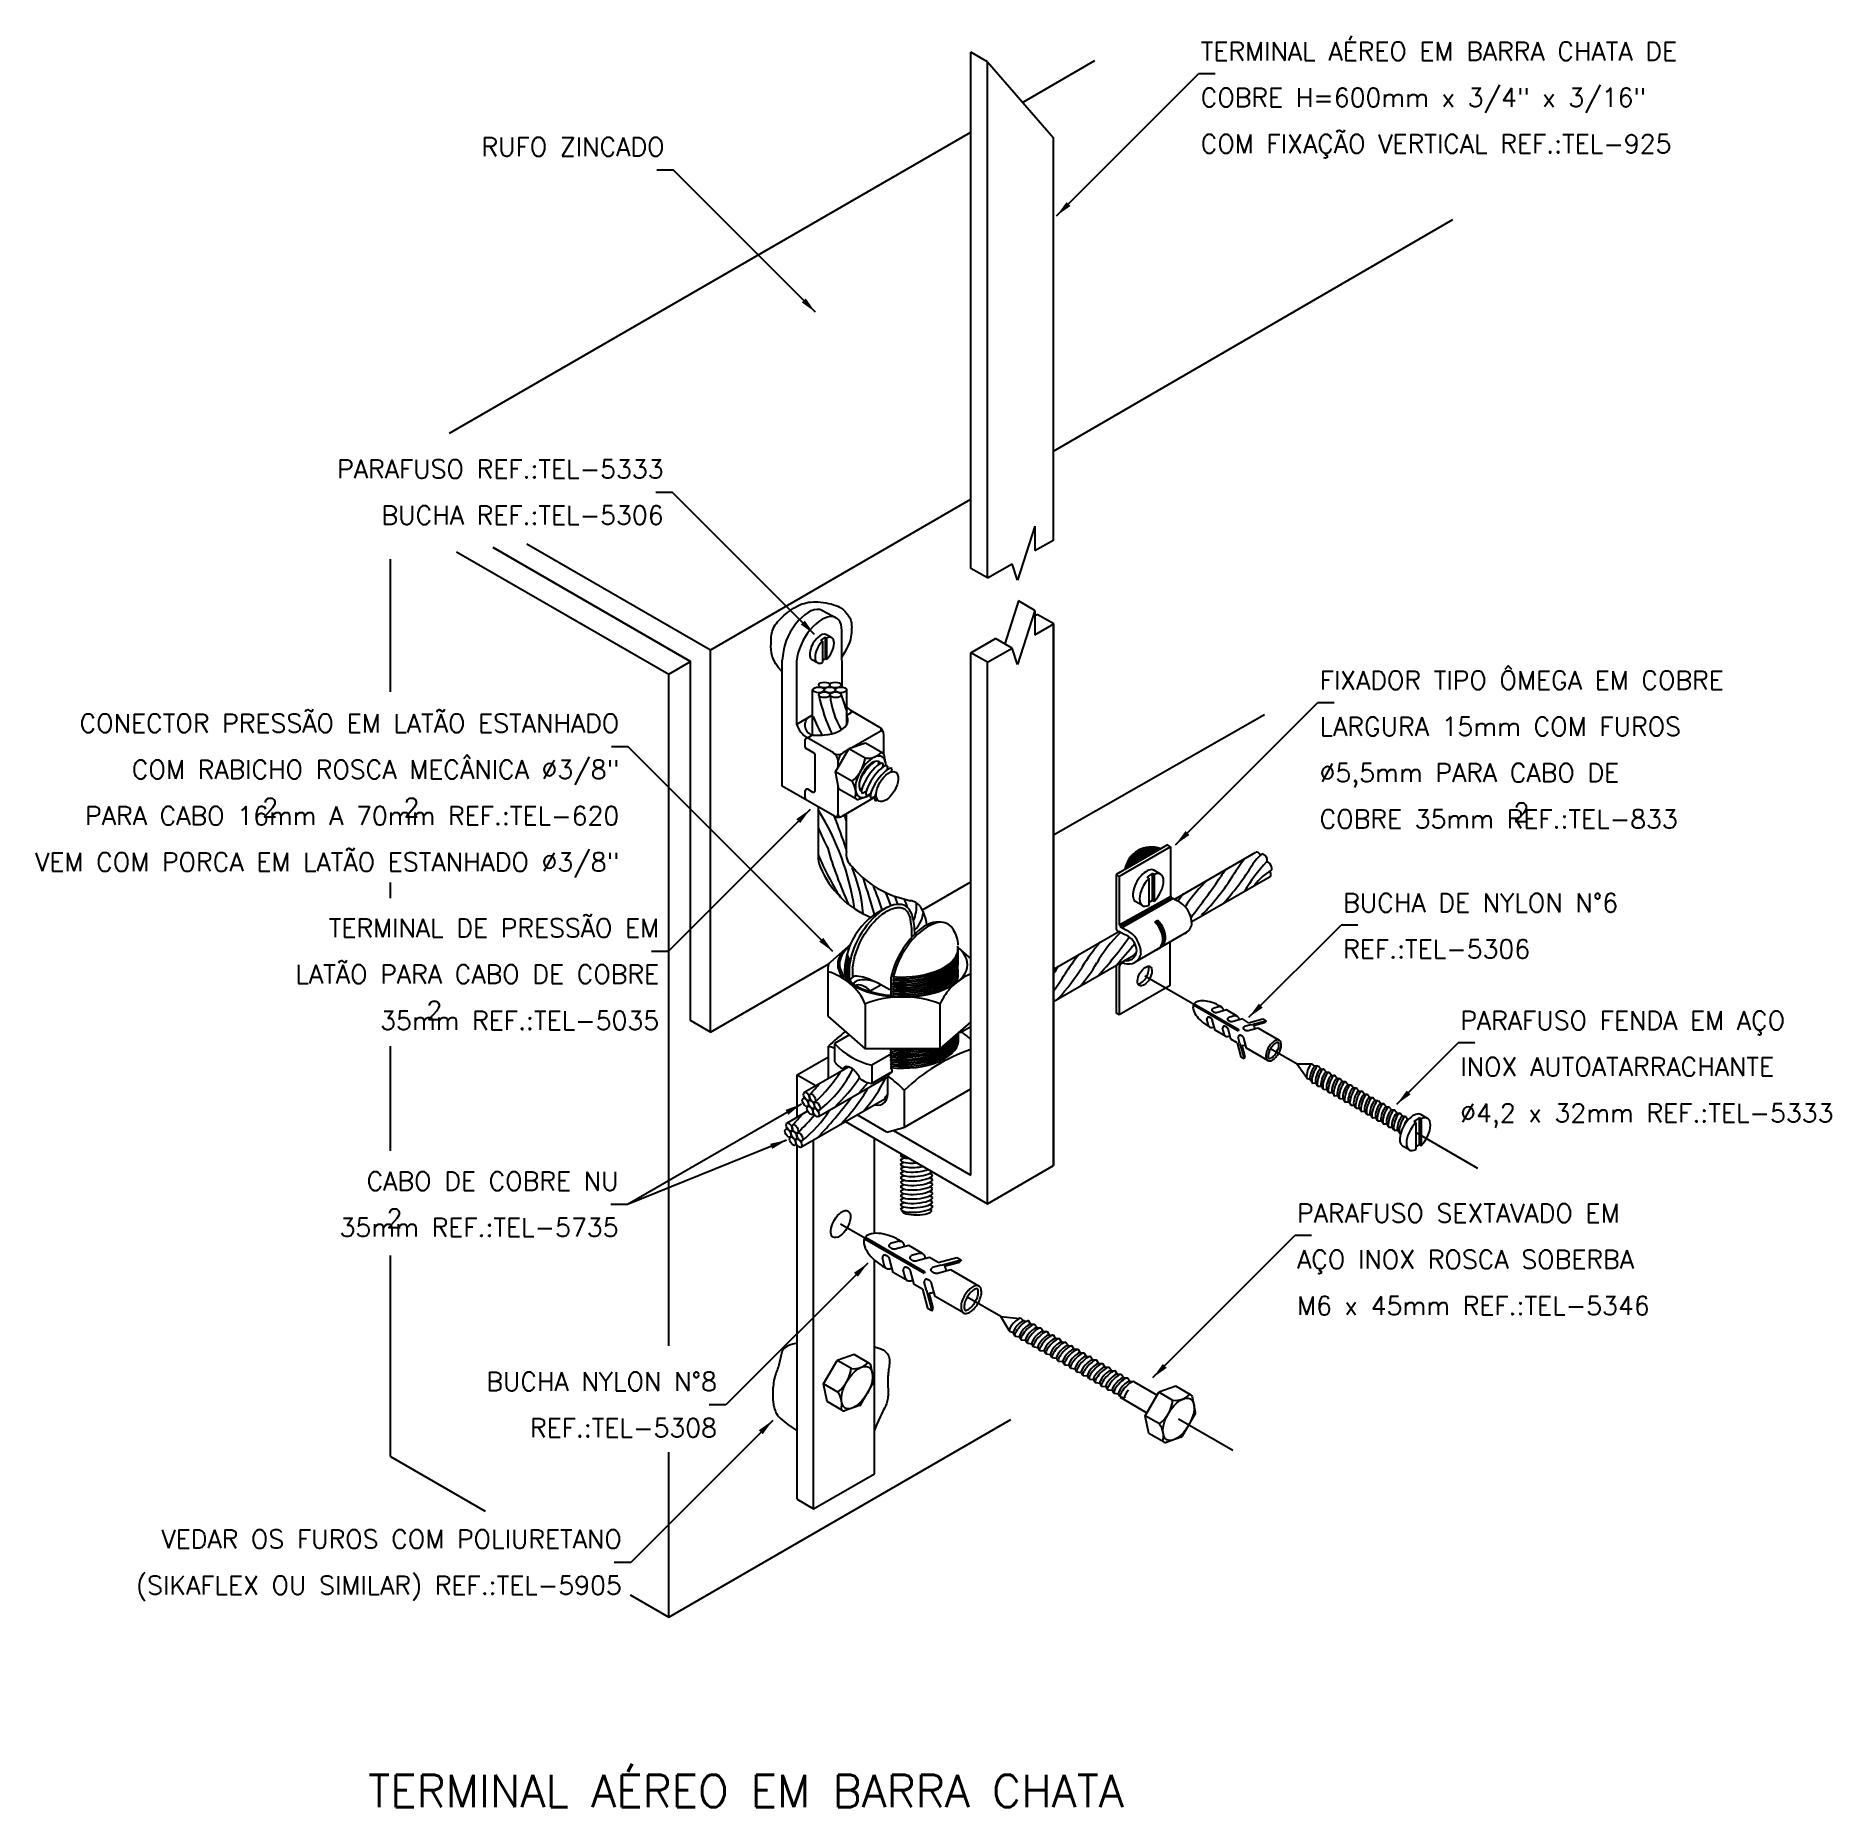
# Model space of a CAD drawing. Header units: millimetres. Extents: x -5996.4 to -5977, y -4623.8 to -4604.7.
import ezdxf
from ezdxf.enums import TextEntityAlignment as Align

# ---------------------------------------------------------------- set-up
doc = ezdxf.new("R2010")
doc.units = ezdxf.units.MM
doc.header["$LTSCALE"] = 10
doc.linetypes.add('DASHDOT2', pattern=[0.5, 0.25, -0.125, 0, -0.125])
doc.layers.add('Termotécnica', color=7, linetype='Continuous')
doc.styles.add('r140', font='romans.shx')
doc.styles.add('r80', font='romans.shx')

msp = doc.modelspace()

# ---------------------------------------------------------------- texts
at = {"layer": 'Termotécnica', "color": 2, "style": 'r80'}
for s, p in [('TERMINAL AÉREO EM BARRA CHATA DE', (-5983.821, -4604.919)), ('COBRE H=600mm x 3/4" x 3/16" ', (-5983.821, -4605.419)), ('COM FIXAÇÃO VERTICAL REF.:TEL-925', (-5983.821, -4605.919)), ('FIXADOR TIPO ÔMEGA EM COBRE', (-5982.535, -4611.721)), ('LARGURA 15mm COM FUROS', (-5982.535, -4612.221)), ('%%c5,5mm PARA CABO DE', (-5982.535, -4612.721)), ('COBRE 35mm REF.:TEL-833', (-5982.535, -4613.221)), ('2', (-5980.437, -4613.148)), ('BUCHA DE NYLON N°6', (-5982.28, -4614.127)), ('REF.:TEL-5306', (-5982.28, -4614.627)), ('PARAFUSO FENDA EM AÇO', (-5981.014, -4615.4)), ('INOX AUTOATARRACHANTE', (-5981.014, -4615.9)), ('%%C4,2 x 32mm REF.:TEL-5333', (-5981.014, -4616.4)), ('PARAFUSO SEXTAVADO EM', (-5982.779, -4617.484)), ('AÇO INOX ROSCA SOBERBA', (-5982.779, -4617.984)), ('M6 x 45mm REF.:TEL-5346', (-5982.779, -4618.484))]:
    msp.add_text(s, height=0.2, dxfattribs=at).set_placement(p)
for s, p in [('RUFO ZINCADO', (-5989.62, -4605.952)), ('PARAFUSO REF.:TEL-5333', (-5989.63, -4609.436)), ('BUCHA REF.:TEL-5306', (-5989.63, -4609.936)), ('CONECTOR PRESSÃO EM LATÃO ESTANHADO', (-5990.11, -4612.186)), ('COM RABICHO ROSCA MECÂNICA %%c3/8"', (-5990.11, -4612.686)), ('PARA CABO 16mm A 70mm REF.:TEL-620', (-5990.11, -4613.186)), ('2', (-5993.8, -4613.096)), ('2', (-5992.27, -4613.096)), ('VEM COM PORCA EM LATÃO ESTANHADO %%C3/8"', (-5990.11, -4613.686)), ('TERMINAL DE PRESSÃO EM', (-5989.678, -4614.4)), ('LATÃO PARA CABO DE COBRE', (-5989.678, -4614.9)), ('35mm REF.:TEL-5035', (-5989.678, -4615.4)), ('2', (-5992.024, -4615.29)), ('CABO DE COBRE NU', (-5990.117, -4617.137)), ('2', (-5992.455, -4617.538)), ('35mm REF.:TEL-5735', (-5990.117, -4617.637)), ('BUCHA NYLON N°8', (-5989.053, -4619.305)), ('REF.:TEL-5308', (-5989.053, -4619.805)), ('VEDAR OS FUROS COM POLIURETANO', (-5990.082, -4621.008)), ('(SIKAFLEX OU SIMILAR) REF.:TEL-5905', (-5990.082, -4621.508))]:
    msp.add_text(s, height=0.2, dxfattribs=at).set_placement(p, align=Align.RIGHT)
at = {"layer": 'Termotécnica', "color": 5, "style": 'r140'}
msp.add_text('TERMINAL AÉREO EM BARRA CHATA', height=0.35, dxfattribs=at).set_placement((-5988.74, -4623.912), align=Align.BOTTOM_CENTER)

# ---------------------------------------------------------------- linework, layer by layer
at = {"layer": 'Termotécnica', "color": 2}
for p, q in [((-5986.306, -4610.411), (-5986.306, -4604.83)), ((-5986.127, -4604.934), (-5986.306, -4604.83)), ((-5985.747, -4605.371), (-5984.965, -4604.919)), ((-5986.127, -4610.514), (-5986.127, -4604.934)), ((-5986.127, -4604.934), (-5985.413, -4605.756)), ((-5985.379, -4606.597), (-5983.843, -4605.062)), ((-5983.663, -4605.062), (-5983.843, -4605.062)), ((-5991.946, -4608.95), (-5986.306, -4605.694)), ((-5985.413, -4610.102), (-5985.413, -4605.756)), ((-5989.523, -4606.105), (-5989.704, -4606.105)), ((-5987.988, -4607.641), (-5989.523, -4606.105)), ((-5985.413, -4609.143), (-5981.092, -4606.638)), ((-5989.533, -4609.589), (-5989.713, -4609.589)), ((-5987.998, -4611.125), (-5989.533, -4609.589)), ((-5989.126, -4611.296), (-5986.306, -4609.661)), ((-5985.613, -4609.953), (-5985.801, -4610.54)), ((-5985.613, -4609.953), (-5985.613, -4610.217)), ((-5991.109, -4610.145), (-5989.121, -4611.293)), ((-5985.613, -4610.217), (-5985.411, -4610.101)), ((-5992.582, -4611.747), (-5992.582, -4610.311)), ((-5991.869, -4610.231), (-5989.574, -4611.555)), ((-5989.338, -4611.418), (-5991.472, -4610.186)), ((-5991.472, -4610.186), (-5989.338, -4611.418)), ((-5991.472, -4610.186), (-5989.338, -4611.418)), ((-5986.127, -4610.514), (-5985.86, -4610.36)), ((-5985.801, -4610.54), (-5985.86, -4610.36)), ((-5986.127, -4610.514), (-5986.306, -4610.411)), ((-5987.755, -4610.952), (-5987.917, -4610.866)), ((-5985.791, -4610.762), (-5985.94, -4611.226)), ((-5985.613, -4610.865), (-5985.801, -4611.452)), ((-5985.613, -4610.865), (-5985.791, -4610.762)), ((-5985.613, -4610.865), (-5985.613, -4611.129)), ((-5985.613, -4610.922), (-5985.59, -4610.909)), ((-5985.411, -4611.012), (-5985.59, -4610.909)), ((-5987.811, -4611.162), (-5987.869, -4611.128)), ((-5987.704, -4611.122), (-5987.702, -4611.692)), ((-5985.613, -4611.129), (-5985.411, -4611.012)), ((-5985.413, -4616.87), (-5985.413, -4611.011)), ((-5985.413, -4611.011), (-5985.413, -4616.87)), ((-5989.121, -4615.426), (-5989.121, -4611.293)), ((-5988.338, -4611.328), (-5988.346, -4611.405)), ((-5987.884, -4611.156), (-5987.928, -4611.188)), ((-5987.911, -4611.197), (-5987.928, -4611.188)), ((-5987.911, -4611.197), (-5987.911, -4611.429)), ((-5987.867, -4611.166), (-5987.884, -4611.156)), ((-5987.884, -4611.156), (-5987.884, -4611.387)), ((-5987.867, -4611.166), (-5987.867, -4611.397)), ((-5986.306, -4611.323), (-5986.039, -4611.169)), ((-5986.127, -4611.426), (-5986.306, -4611.323)), ((-5986.306, -4616.972), (-5986.306, -4611.323)), ((-5986.127, -4611.426), (-5985.86, -4611.272)), ((-5985.86, -4611.272), (-5986.039, -4611.169)), ((-5985.801, -4611.452), (-5985.86, -4611.272)), ((-5989.574, -4611.556), (-5989.338, -4611.419)), ((-5989.338, -4615.301), (-5989.338, -4611.418)), ((-5988.346, -4612.765), (-5988.346, -4611.405)), ((-5988.19, -4612.097), (-5988.19, -4611.405)), ((-5987.967, -4611.433), (-5988.025, -4611.399)), ((-5987.884, -4611.387), (-5987.911, -4611.407)), ((-5987.867, -4611.397), (-5987.884, -4611.387)), ((-5986.127, -4617.282), (-5986.127, -4611.426)), ((-5989.574, -4615.564), (-5989.574, -4611.556)), ((-5989.574, -4618.818), (-5989.574, -4611.556)), ((-5988.022, -4611.722), (-5988.022, -4612.072)), ((-5987.652, -4611.725), (-5987.652, -4612.09)), ((-5984.093, -4613.399), (-5982.557, -4611.864)), ((-5982.377, -4611.864), (-5982.557, -4611.864)), ((-5988.19, -4612.097), (-5988.022, -4612)), ((-5988.022, -4612.072), (-5988.022, -4612.217)), ((-5987.652, -4611.949), (-5987.652, -4612.003)), ((-5987.607, -4611.977), (-5987.652, -4612.003)), ((-5987.607, -4611.946), (-5987.301, -4612.123)), ((-5985.413, -4613.291), (-5983.129, -4611.99)), ((-5988.098, -4612.345), (-5988.098, -4612.262)), ((-5987.794, -4612.407), (-5988.082, -4612.241)), ((-5988.014, -4612.212), (-5988.064, -4612.241)), ((-5987.447, -4612.3), (-5987.626, -4612.363)), ((-5987.288, -4612.175), (-5987.594, -4612.351)), ((-5987.257, -4612.41), (-5987.447, -4612.3)), ((-5987.249, -4612.417), (-5987.249, -4612.212)), ((-5990.014, -4612.339), (-5990.194, -4612.339)), ((-5987.798, -4614.555), (-5990.014, -4612.339)), ((-5988, -4612.411), (-5988.089, -4612.36)), ((-5987.991, -4612.815), (-5987.991, -4612.427)), ((-5987.77, -4612.612), (-5987.626, -4612.363)), ((-5987.742, -4612.563), (-5987.742, -4612.497)), ((-5987.633, -4612.374), (-5987.691, -4612.407)), ((-5987.45, -4612.465), (-5987.626, -4612.363)), ((-5987.305, -4612.499), (-5987.31, -4612.538)), ((-5987.221, -4612.545), (-5987.244, -4612.429)), ((-5987.594, -4612.713), (-5987.77, -4612.612)), ((-5987.734, -4612.798), (-5987.77, -4612.612)), ((-5987.257, -4612.522), (-5987.262, -4612.565)), ((-5987.21, -4612.55), (-5987.215, -4612.592)), ((-5987.162, -4612.577), (-5987.167, -4612.611)), ((-5987.781, -4613.091), (-5988.346, -4612.765)), ((-5988.098, -4612.897), (-5988.098, -4612.815)), ((-5988.018, -4612.831), (-5988.071, -4612.8)), ((-5987.742, -4613.073), (-5987.742, -4612.756)), ((-5987.545, -4612.908), (-5987.734, -4612.798)), ((-5987.345, -4612.884), (-5987.703, -4613.095)), ((-5987.394, -4612.866), (-5987.521, -4612.91)), ((-5987.506, -4612.803), (-5987.485, -4612.791)), ((-5987.48, -4612.843), (-5987.438, -4612.819)), ((-5987.433, -4612.87), (-5987.39, -4612.846)), ((-5987.386, -4612.897), (-5987.343, -4612.873)), ((-5988.046, -4613.018), (-5989.581, -4614.553)), ((-5987.958, -4612.989), (-5987.957, -4613.522)), ((-5987.654, -4613.066), (-5987.654, -4613.471)), ((-5987.338, -4612.925), (-5987.318, -4612.913)), ((-5984.108, -4613.991), (-5983.223, -4613.48)), ((-5992.582, -4613.976), (-5992.582, -4613.809)), ((-5986.831, -4614.104), (-5986.306, -4613.801)), ((-5984.346, -4613.71), (-5984.401, -4613.75)), ((-5984.38, -4613.762), (-5984.401, -4613.75)), ((-5984.38, -4613.762), (-5984.38, -4614.053)), ((-5984.346, -4613.71), (-5984.346, -4614.001)), ((-5984.325, -4613.723), (-5984.346, -4613.71)), ((-5984.254, -4613.718), (-5984.327, -4613.676)), ((-5984.325, -4613.723), (-5984.325, -4614.013)), ((-5983.918, -4614.231), (-5983.071, -4613.742)), ((-5987.058, -4613.979), (-5986.961, -4614.005)), ((-5984.451, -4614.058), (-5984.523, -4614.016)), ((-5984.346, -4614.001), (-5984.38, -4614.026)), ((-5984.325, -4614.013), (-5984.346, -4614.001)), ((-5984.285, -4614.219), (-5984.316, -4614.236)), ((-5985.413, -4614.744), (-5984.708, -4614.337)), ((-5983.3, -4615.266), (-5982.303, -4614.27)), ((-5982.123, -4614.27), (-5982.303, -4614.27)), ((-5989.581, -4614.553), (-5989.761, -4614.553)), ((-5985.413, -4615.094), (-5984.52, -4614.579)), ((-5989.121, -4615.426), (-5987.841, -4614.687)), ((-5987.623, -4614.77), (-5987.623, -4614.873)), ((-5987.586, -4614.732), (-5987.586, -4614.831)), ((-5987.146, -4614.83), (-5987.138, -4614.846)), ((-5987.172, -4614.839), (-5987.171, -4615.039)), ((-5987.138, -4614.885), (-5987.153, -4614.902)), ((-5987.153, -4614.902), (-5987.138, -4614.923)), ((-5987.138, -4614.923), (-5987.153, -4614.941)), ((-5987.153, -4614.941), (-5987.138, -4614.962)), ((-5987.138, -4614.962), (-5987.153, -4614.98)), ((-5987.153, -4614.98), (-5987.138, -4615.001)), ((-5987.138, -4615.001), (-5987.153, -4615.018)), ((-5987.153, -4615.018), (-5987.138, -4615.039)), ((-5987.138, -4614.846), (-5987.152, -4614.864)), ((-5987.152, -4614.864), (-5987.138, -4614.885)), ((-5983.899, -4615.132), (-5983.416, -4615.411)), ((-5983.892, -4615.12), (-5983.409, -4615.399)), ((-5983.616, -4615.15), (-5983.686, -4615.169)), ((-5983.54, -4615.186), (-5983.651, -4615.216)), ((-5983.427, -4615.252), (-5983.54, -4615.186)), ((-5989.121, -4615.426), (-5989.338, -4615.301)), ((-5983.735, -4615.356), (-5983.754, -4615.286)), ((-5983.665, -4615.404), (-5983.695, -4615.293)), ((-5983.552, -4615.469), (-5983.665, -4615.404)), ((-5983.565, -4615.454), (-5983.584, -4615.384)), ((-5983.496, -4615.502), (-5983.525, -4615.391)), ((-5983.446, -4615.248), (-5983.517, -4615.267)), ((-5983.37, -4615.284), (-5983.481, -4615.314)), ((-5983.409, -4615.399), (-5983.416, -4615.411)), ((-5983.302, -4615.324), (-5983.37, -4615.284)), ((-5983.277, -4615.346), (-5983.347, -4615.365)), ((-5983.199, -4615.383), (-5983.307, -4615.412)), ((-5983.302, -4615.324), (-5983.149, -4615.283)), ((-5983.277, -4615.346), (-5983.115, -4615.303)), ((-5983.251, -4615.354), (-5983.129, -4615.321)), ((-5982.97, -4615.515), (-5983.199, -4615.383)), ((-5983.149, -4615.283), (-5983.115, -4615.303)), ((-5992.582, -4616.71), (-5992.582, -4615.578)), ((-5987.848, -4615.927), (-5987.848, -4615.579)), ((-5987.171, -4615.605), (-5987.179, -4615.614)), ((-5986.396, -4615.432), (-5986.443, -4615.43)), ((-5983.427, -4615.541), (-5983.496, -4615.502)), ((-5983.427, -4615.541), (-5983.386, -4615.694)), ((-5983.396, -4615.552), (-5983.414, -4615.482)), ((-5983.396, -4615.552), (-5983.352, -4615.713)), ((-5983.376, -4615.57), (-5983.343, -4615.692)), ((-5983.325, -4615.6), (-5983.354, -4615.493)), ((-5983.095, -4615.733), (-5983.325, -4615.6)), ((-5981.699, -4616.205), (-5981.037, -4615.542)), ((-5980.856, -4615.542), (-5981.037, -4615.542)), ((-5988.186, -4615.887), (-5987.848, -4615.692)), ((-5988.108, -4616.077), (-5987.629, -4615.8)), ((-5987.179, -4615.614), (-5987.164, -4615.635)), ((-5987.164, -4615.635), (-5987.179, -4615.653)), ((-5987.179, -4615.653), (-5987.164, -4615.674)), ((-5987.164, -4615.674), (-5987.179, -4615.692)), ((-5987.179, -4615.692), (-5987.164, -4615.713)), ((-5987.163, -4615.713), (-5987.178, -4615.731)), ((-5987.178, -4615.731), (-5987.163, -4615.752)), ((-5987.163, -4615.752), (-5987.178, -4615.769)), ((-5987.177, -4615.769), (-5987.162, -4615.79)), ((-5987.162, -4615.79), (-5987.177, -4615.808)), ((-5983.386, -4615.694), (-5983.352, -4615.713)), ((-5982.779, -4615.771), (-5982.676, -4615.914)), ((-5982.625, -4615.773), (-5982.779, -4615.771)), ((-5982.587, -4615.794), (-5982.616, -4615.771)), ((-5982.554, -4615.794), (-5982.582, -4615.794)), ((-5982.521, -4615.829), (-5982.548, -4615.794)), ((-5988.186, -4616.345), (-5988.186, -4615.887)), ((-5988.186, -4615.887), (-5987.982, -4616.004)), ((-5987.956, -4616.34), (-5987.206, -4615.907)), ((-5987.206, -4616.037), (-5987.206, -4615.899)), ((-5987.177, -4615.808), (-5987.162, -4615.829)), ((-5987.162, -4615.829), (-5987.162, -4615.858)), ((-5982.638, -4615.937), (-5982.668, -4615.93)), ((-5982.631, -4615.946), (-5982.616, -4615.968)), ((-5982.571, -4615.981), (-5982.608, -4615.979)), ((-5982.556, -4616.006), (-5982.571, -4615.981)), ((-5982.496, -4615.828), (-5982.521, -4615.829)), ((-5982.462, -4615.863), (-5982.489, -4615.828)), ((-5982.437, -4615.862), (-5982.462, -4615.863)), ((-5982.403, -4615.897), (-5982.43, -4615.862)), ((-5982.378, -4615.897), (-5982.403, -4615.897)), ((-5982.345, -4615.931), (-5982.371, -4615.896)), ((-5982.32, -4615.931), (-5982.345, -4615.931)), ((-5982.286, -4615.965), (-5982.312, -4615.93)), ((-5982.261, -4615.965), (-5982.286, -4615.965)), ((-5982.227, -4615.999), (-5982.253, -4615.964)), ((-5988.144, -4616.671), (-5987.211, -4616.133)), ((-5987.024, -4616.455), (-5986.306, -4616.041)), ((-5987.024, -4616.455), (-5987.024, -4616.054)), ((-5982.512, -4616.015), (-5982.549, -4616.013)), ((-5982.497, -4616.04), (-5982.512, -4616.015)), ((-5982.453, -4616.049), (-5982.49, -4616.047)), ((-5982.438, -4616.074), (-5982.453, -4616.049)), ((-5982.394, -4616.083), (-5982.431, -4616.081)), ((-5982.379, -4616.108), (-5982.394, -4616.083)), ((-5982.335, -4616.117), (-5982.372, -4616.115)), ((-5982.32, -4616.142), (-5982.335, -4616.117)), ((-5982.276, -4616.151), (-5982.313, -4616.149)), ((-5982.261, -4616.176), (-5982.276, -4616.151)), ((-5982.217, -4616.185), (-5982.254, -4616.183)), ((-5982.202, -4615.999), (-5982.227, -4615.999)), ((-5982.202, -4616.21), (-5982.217, -4616.185)), ((-5982.168, -4616.033), (-5982.194, -4615.998)), ((-5982.143, -4616.033), (-5982.168, -4616.033)), ((-5982.109, -4616.067), (-5982.135, -4616.032)), ((-5982.084, -4616.067), (-5982.109, -4616.067)), ((-5982.05, -4616.101), (-5982.076, -4616.066)), ((-5982.025, -4616.101), (-5982.05, -4616.101)), ((-5981.991, -4616.135), (-5982.017, -4616.1)), ((-5981.966, -4616.135), (-5981.991, -4616.135)), ((-5981.932, -4616.169), (-5981.958, -4616.134)), ((-5981.907, -4616.169), (-5981.932, -4616.169)), ((-5981.873, -4616.203), (-5981.899, -4616.168)), ((-5988.14, -4616.204), (-5990.02, -4617.29)), ((-5988.296, -4616.409), (-5988.071, -4616.278)), ((-5987.217, -4616.507), (-5987.538, -4616.322)), ((-5982.158, -4616.219), (-5982.195, -4616.218)), ((-5982.143, -4616.244), (-5982.158, -4616.219)), ((-5982.099, -4616.253), (-5982.137, -4616.252)), ((-5982.085, -4616.278), (-5982.099, -4616.253)), ((-5982.04, -4616.287), (-5982.078, -4616.286)), ((-5982.026, -4616.312), (-5982.04, -4616.287)), ((-5981.982, -4616.321), (-5982.019, -4616.32)), ((-5981.967, -4616.346), (-5981.982, -4616.321)), ((-5981.923, -4616.355), (-5981.96, -4616.354)), ((-5981.908, -4616.38), (-5981.923, -4616.355)), ((-5981.848, -4616.203), (-5981.873, -4616.203)), ((-5981.814, -4616.237), (-5981.841, -4616.202)), ((-5981.789, -4616.237), (-5981.814, -4616.237)), ((-5981.755, -4616.271), (-5981.782, -4616.236)), ((-5981.73, -4616.271), (-5981.755, -4616.271)), ((-5981.697, -4616.305), (-5981.723, -4616.27)), ((-5981.672, -4616.305), (-5981.697, -4616.305)), ((-5981.638, -4616.339), (-5981.664, -4616.304)), ((-5981.613, -4616.339), (-5981.638, -4616.339)), ((-5981.579, -4616.373), (-5981.605, -4616.338)), ((-5981.459, -4616.352), (-5981.514, -4616.392)), ((-5981.438, -4616.364), (-5981.459, -4616.352)), ((-5981.459, -4616.352), (-5981.459, -4616.643)), ((-5981.367, -4616.359), (-5981.44, -4616.317)), ((-5981.438, -4616.364), (-5981.438, -4616.655)), ((-5987.664, -4616.394), (-5986.127, -4617.282)), ((-5987.348, -4617.603), (-5987.348, -4616.577)), ((-5987.214, -4616.508), (-5987.021, -4616.455)), ((-5987.143, -4616.489), (-5986.306, -4616.972)), ((-5981.864, -4616.389), (-5981.901, -4616.388)), ((-5981.849, -4616.414), (-5981.864, -4616.389)), ((-5981.805, -4616.423), (-5981.842, -4616.422)), ((-5981.79, -4616.448), (-5981.805, -4616.423)), ((-5981.746, -4616.457), (-5981.783, -4616.456)), ((-5981.731, -4616.482), (-5981.746, -4616.457)), ((-5981.687, -4616.491), (-5981.724, -4616.49)), ((-5981.672, -4616.516), (-5981.687, -4616.491)), ((-5981.493, -4616.404), (-5981.514, -4616.392)), ((-5981.493, -4616.404), (-5981.493, -4616.695)), ((-5988.299, -4616.595), (-5990.02, -4617.29)), ((-5988.186, -4620.478), (-5988.186, -4616.649)), ((-5988.007, -4620.581), (-5988.007, -4616.592)), ((-5987.068, -4616.757), (-5987.052, -4616.748)), ((-5981.564, -4616.7), (-5981.637, -4616.658)), ((-5981.459, -4616.643), (-5981.493, -4616.667)), ((-5981.438, -4616.655), (-5981.459, -4616.643)), ((-5987.068, -4616.806), (-5987.031, -4616.784)), ((-5987.068, -4616.854), (-5987.031, -4616.832)), ((-5987.068, -4616.902), (-5987.031, -4616.881)), ((-5987.068, -4616.951), (-5987.031, -4616.929)), ((-5986.722, -4616.969), (-5986.759, -4616.954)), ((-5986.127, -4617.282), (-5985.413, -4616.87)), ((-5987.068, -4616.999), (-5987.031, -4616.977)), ((-5987.068, -4617.047), (-5987.031, -4617.026)), ((-5987.068, -4617.096), (-5987.031, -4617.074)), ((-5987.068, -4617.144), (-5987.031, -4617.123)), ((-5986.722, -4617.018), (-5986.759, -4617.003)), ((-5986.723, -4617.066), (-5986.759, -4617.051)), ((-5986.723, -4617.115), (-5986.759, -4617.1)), ((-5986.72, -4617.165), (-5986.756, -4617.15)), ((-5990.02, -4617.29), (-5990.2, -4617.29)), ((-5987.068, -4617.193), (-5987.031, -4617.171)), ((-5987.068, -4617.241), (-5987.031, -4617.219)), ((-5987.067, -4617.289), (-5987.031, -4617.268)), ((-5987.067, -4617.337), (-5987.031, -4617.316)), ((-5986.72, -4617.213), (-5986.756, -4617.198)), ((-5986.728, -4617.354), (-5986.756, -4617.343)), ((-5986.721, -4617.261), (-5986.755, -4617.247)), ((-5986.719, -4617.31), (-5986.755, -4617.295)), ((-5987.458, -4617.661), (-5986.813, -4618.034)), ((-5987.449, -4617.645), (-5986.804, -4618.017)), ((-5987.081, -4617.686), (-5987.174, -4617.711)), ((-5986.979, -4617.734), (-5987.127, -4617.774)), ((-5986.828, -4617.821), (-5986.979, -4617.734)), ((-5984.337, -4619.162), (-5982.802, -4617.627)), ((-5982.622, -4617.627), (-5982.802, -4617.627)), ((-5992.582, -4620.015), (-5992.582, -4617.843)), ((-5987.42, -4617.923), (-5988.956, -4619.458)), ((-5987.348, -4620.201), (-5987.348, -4617.891)), ((-5987.239, -4617.96), (-5987.264, -4617.866)), ((-5987.146, -4618.024), (-5987.186, -4617.876)), ((-5986.855, -4617.816), (-5986.948, -4617.841)), ((-5986.753, -4617.865), (-5986.901, -4617.904)), ((-5986.662, -4617.917), (-5986.753, -4617.865)), ((-5986.662, -4617.917), (-5986.458, -4617.863)), ((-5986.628, -4617.947), (-5986.413, -4617.889)), ((-5986.595, -4617.957), (-5986.431, -4617.913)), ((-5986.458, -4617.863), (-5986.413, -4617.889)), ((-5986.995, -4618.111), (-5987.146, -4618.024)), ((-5987.013, -4618.091), (-5987.038, -4617.997)), ((-5986.92, -4618.155), (-5986.96, -4618.007)), ((-5986.804, -4618.017), (-5986.813, -4618.034)), ((-5986.787, -4618.221), (-5986.812, -4618.128)), ((-5986.628, -4617.947), (-5986.722, -4617.972)), ((-5986.525, -4617.996), (-5986.669, -4618.035)), ((-5986.219, -4618.173), (-5986.525, -4617.996)), ((-5986.829, -4618.207), (-5986.92, -4618.155)), ((-5986.829, -4618.207), (-5986.774, -4618.41)), ((-5986.787, -4618.221), (-5986.729, -4618.437)), ((-5986.761, -4618.245), (-5986.717, -4618.409)), ((-5986.692, -4618.286), (-5986.731, -4618.142)), ((-5986.386, -4618.463), (-5986.692, -4618.286)), ((-5986.774, -4618.41), (-5986.729, -4618.437)), ((-5985.892, -4618.653), (-5985.982, -4618.503)), ((-5985.982, -4618.503), (-5985.782, -4618.523)), ((-5985.85, -4618.678), (-5985.889, -4618.662)), ((-5985.831, -4618.711), (-5985.847, -4618.683)), ((-5985.738, -4618.547), (-5985.762, -4618.522)), ((-5985.726, -4618.548), (-5985.695, -4618.551)), ((-5985.657, -4618.588), (-5985.68, -4618.552)), ((-5985.624, -4618.589), (-5985.657, -4618.588)), ((-5985.59, -4618.627), (-5985.613, -4618.591)), ((-5985.557, -4618.627), (-5985.59, -4618.627)), ((-5985.523, -4618.665), (-5985.546, -4618.63)), ((-5985.49, -4618.666), (-5985.523, -4618.665)), ((-5985.456, -4618.704), (-5985.479, -4618.668)), ((-5985.424, -4618.705), (-5985.456, -4618.704)), ((-5985.389, -4618.743), (-5985.412, -4618.707)), ((-5985.778, -4618.723), (-5985.828, -4618.717)), ((-5985.765, -4618.748), (-5985.778, -4618.723)), ((-5985.711, -4618.762), (-5985.761, -4618.756)), ((-5985.698, -4618.786), (-5985.711, -4618.762)), ((-5985.644, -4618.8), (-5985.694, -4618.794)), ((-5985.631, -4618.825), (-5985.644, -4618.8)), ((-5985.578, -4618.839), (-5985.627, -4618.833)), ((-5985.564, -4618.864), (-5985.578, -4618.839)), ((-5985.511, -4618.877), (-5985.56, -4618.872)), ((-5985.497, -4618.902), (-5985.511, -4618.877)), ((-5985.357, -4618.743), (-5985.389, -4618.743)), ((-5985.322, -4618.781), (-5985.345, -4618.746)), ((-5985.29, -4618.782), (-5985.322, -4618.781)), ((-5985.255, -4618.82), (-5985.278, -4618.784)), ((-5985.223, -4618.821), (-5985.255, -4618.82)), ((-5985.189, -4618.858), (-5985.211, -4618.823)), ((-5985.156, -4618.859), (-5985.189, -4618.858)), ((-5985.122, -4618.897), (-5985.144, -4618.861)), ((-5985.089, -4618.898), (-5985.122, -4618.897)), ((-5985.055, -4618.936), (-5985.077, -4618.9)), ((-5987.899, -4619.231), (-5987.752, -4618.977)), ((-5987.568, -4618.913), (-5987.752, -4618.977)), ((-5987.599, -4619.065), (-5987.752, -4618.977)), ((-5987.402, -4619.009), (-5987.568, -4618.913)), ((-5987.355, -4619.196), (-5987.388, -4619.029)), ((-5985.444, -4618.916), (-5985.493, -4618.91)), ((-5985.43, -4618.941), (-5985.444, -4618.916)), ((-5985.377, -4618.955), (-5985.426, -4618.949)), ((-5985.363, -4618.98), (-5985.377, -4618.955)), ((-5985.31, -4618.993), (-5985.359, -4618.987)), ((-5985.296, -4619.018), (-5985.31, -4618.993)), ((-5985.243, -4619.032), (-5985.293, -4619.026)), ((-5985.229, -4619.057), (-5985.243, -4619.032)), ((-5985.176, -4619.071), (-5985.226, -4619.065)), ((-5985.163, -4619.095), (-5985.176, -4619.071)), ((-5985.109, -4619.109), (-5985.159, -4619.103)), ((-5985.022, -4618.936), (-5985.055, -4618.936)), ((-5984.988, -4618.974), (-5985.011, -4618.939)), ((-5984.955, -4618.975), (-5984.988, -4618.974)), ((-5984.921, -4619.013), (-5984.944, -4618.977)), ((-5984.888, -4619.014), (-5984.921, -4619.013)), ((-5984.854, -4619.052), (-5984.877, -4619.016)), ((-5984.822, -4619.052), (-5984.854, -4619.052)), ((-5984.787, -4619.09), (-5984.81, -4619.054)), ((-5984.755, -4619.091), (-5984.787, -4619.09)), ((-5984.721, -4619.129), (-5984.743, -4619.093)), ((-5987.746, -4619.319), (-5987.899, -4619.231)), ((-5987.862, -4619.422), (-5987.899, -4619.231)), ((-5987.495, -4619.452), (-5987.359, -4619.216)), ((-5985.096, -4619.134), (-5985.109, -4619.109)), ((-5985.042, -4619.148), (-5985.092, -4619.142)), ((-5985.029, -4619.173), (-5985.042, -4619.148)), ((-5984.975, -4619.186), (-5985.025, -4619.181)), ((-5984.962, -4619.211), (-5984.975, -4619.186)), ((-5984.909, -4619.225), (-5984.958, -4619.219)), ((-5984.895, -4619.25), (-5984.909, -4619.225)), ((-5984.842, -4619.263), (-5984.892, -4619.258)), ((-5984.828, -4619.288), (-5984.842, -4619.263)), ((-5984.775, -4619.302), (-5984.824, -4619.297)), ((-5984.688, -4619.129), (-5984.721, -4619.129)), ((-5984.653, -4619.168), (-5984.676, -4619.132)), ((-5984.621, -4619.168), (-5984.653, -4619.168)), ((-5984.586, -4619.206), (-5984.609, -4619.171)), ((-5984.554, -4619.207), (-5984.586, -4619.206)), ((-5984.542, -4619.209), (-5984.291, -4619.351)), ((-5984.089, -4619.256), (-5984.273, -4619.32)), ((-5983.923, -4619.352), (-5984.089, -4619.256)), ((-5988.956, -4619.458), (-5989.136, -4619.458)), ((-5987.696, -4619.518), (-5987.862, -4619.422)), ((-5987.511, -4619.465), (-5987.672, -4619.521)), ((-5984.761, -4619.327), (-5984.775, -4619.302)), ((-5984.708, -4619.341), (-5984.757, -4619.335)), ((-5984.694, -4619.366), (-5984.708, -4619.341)), ((-5984.69, -4619.374), (-5984.402, -4619.544)), ((-5984.641, -4619.38), (-5984.69, -4619.374)), ((-5984.42, -4619.574), (-5984.273, -4619.32)), ((-5984.121, -4619.408), (-5984.273, -4619.32)), ((-5983.877, -4619.539), (-5983.909, -4619.372)), ((-5988.45, -4619.626), (-5989.986, -4621.162)), ((-5989.574, -4621.751), (-5985.874, -4619.615)), ((-5984.383, -4619.766), (-5984.42, -4619.574)), ((-5984.268, -4619.662), (-5984.42, -4619.574)), ((-5984.016, -4619.795), (-5983.88, -4619.559)), ((-5984.217, -4619.861), (-5984.383, -4619.766)), ((-5984.032, -4619.808), (-5984.193, -4619.864)), ((-5992.582, -4620.015), (-5991.56, -4620.605)), ((-5989.574, -4621.751), (-5989.574, -4619.967)), ((-5988.007, -4620.581), (-5987.348, -4620.201)), ((-5988.186, -4620.478), (-5988.007, -4620.581)), ((-5989.986, -4621.162), (-5990.166, -4621.162)), ((-5989.991, -4621.511), (-5989.574, -4621.751))]:
    msp.add_line(p, q, dxfattribs=at)
at = {"layer": 'Termotécnica', "color": 3}
for p, q in [((-5987.213, -4612.59), (-5987.214, -4612.583)), ((-5984.181, -4613.402), (-5984.736, -4613.722)), ((-5984.147, -4613.421), (-5984.702, -4613.742)), ((-5984.147, -4613.421), (-5984.181, -4613.402)), ((-5984.147, -4613.421), (-5984.147, -4613.95)), ((-5984.702, -4613.742), (-5984.736, -4613.722)), ((-5984.736, -4613.722), (-5984.736, -4614.293)), ((-5984.702, -4613.742), (-5984.702, -4614.27)), ((-5984.083, -4614.003), (-5984.131, -4613.979)), ((-5984.648, -4614.37), (-5984.708, -4614.337)), ((-5984.622, -4614.326), (-5984.67, -4614.302)), ((-5983.97, -4614.346), (-5984.531, -4614.67)), ((-5984.15, -4614.921), (-5984.15, -4614.45)), ((-5984.736, -4614.703), (-5984.736, -4615.22)), ((-5984.702, -4614.719), (-5984.702, -4615.239)), ((-5984.15, -4614.921), (-5984.702, -4615.239)), ((-5984.702, -4615.239), (-5984.736, -4615.22))]:
    msp.add_line(p, q, dxfattribs=at)
at = {"layer": 'Termotécnica', "color": 1}
for p, q in [((-5984.145, -4613.958), (-5984.702, -4614.27)), ((-5984.134, -4613.975), (-5984.694, -4614.288)), ((-5984.122, -4613.984), (-5984.678, -4614.301)), ((-5984.316, -4614.236), (-5984.293, -4614.236)), ((-5984.293, -4614.236), (-5984.285, -4614.219)), ((-5987.605, -4614.476), (-5987.825, -4614.668)), ((-5986.444, -4614.515), (-5986.306, -4614.633)), ((-5987.853, -4614.729), (-5987.853, -4615.255)), ((-5987.573, -4614.9), (-5987.57, -4614.92)), ((-5987.397, -4614.98), (-5987.281, -4614.913)), ((-5987.184, -4614.969), (-5987.281, -4614.913)), ((-5987.449, -4615.122), (-5987.449, -4615.605)), ((-5986.641, -4615.122), (-5986.641, -4615.605)), ((-5987.853, -4615.255), (-5987.449, -4615.605)), ((-5986.306, -4615.315), (-5986.641, -4615.605)), ((-5986.422, -4615.431), (-5986.306, -4615.364)), ((-5987.621, -4615.456), (-5987.781, -4615.548)), ((-5987.781, -4615.548), (-5987.781, -4615.748)), ((-5986.641, -4615.605), (-5987.449, -4615.605)), ((-5987.166, -4615.66), (-5987.376, -4615.782)), ((-5987.376, -4615.782), (-5987.376, -4615.982)), ((-5987.172, -4615.864), (-5987.376, -4615.982))]:
    msp.add_line(p, q, dxfattribs=at)
at = {"layer": 'Termotécnica', "color": 1, "linetype": 'DASHDOT2'}
for p, q in [((-5983.412, -4615.405), (-5984.426, -4614.82)), ((-5982.779, -4615.771), (-5983.065, -4615.605)), ((-5980.822, -4616.901), (-5981.493, -4616.513)), ((-5986.809, -4618.026), (-5987.715, -4617.502)), ((-5985.982, -4618.503), (-5986.346, -4618.293)), ((-5983.475, -4619.951), (-5984.06, -4619.613))]:
    msp.add_line(p, q, dxfattribs=at)
at = {"layer": 'Termotécnica', "color": 1}
for points in [[(-5988.346, -4611.531), (-5988.387, -4611.487), (-5988.417, -4611.444), (-5988.439, -4611.402), (-5988.454, -4611.362), (-5988.463, -4611.325), (-5988.467, -4611.289), (-5988.469, -4611.256), (-5988.468, -4611.226), (-5988.468, -4611.199), (-5988.467, -4611.174), (-5988.465, -4611.151), (-5988.463, -4611.13), (-5988.46, -4611.11), (-5988.455, -4611.092), (-5988.449, -4611.074), (-5988.442, -4611.057), (-5988.433, -4611.04), (-5988.423, -4611.023), (-5988.41, -4611.006), (-5988.397, -4610.989), (-5988.382, -4610.973), (-5988.365, -4610.956), (-5988.348, -4610.939), (-5988.329, -4610.922), (-5988.31, -4610.905), (-5988.29, -4610.889), (-5988.268, -4610.873), (-5988.247, -4610.857), (-5988.225, -4610.843), (-5988.202, -4610.829), (-5988.179, -4610.817), (-5988.156, -4610.806), (-5988.133, -4610.796), (-5988.11, -4610.789), (-5988.087, -4610.783), (-5988.063, -4610.778), (-5988.038, -4610.775), (-5988.013, -4610.774), (-5987.987, -4610.773), (-5987.96, -4610.774), (-5987.932, -4610.777), (-5987.903, -4610.78), (-5987.874, -4610.785), (-5987.845, -4610.79), (-5987.817, -4610.796), (-5987.791, -4610.804), (-5987.767, -4610.811), (-5987.745, -4610.82), (-5987.727, -4610.829), (-5987.711, -4610.838), (-5987.697, -4610.848), (-5987.686, -4610.857), (-5987.676, -4610.867), (-5987.667, -4610.877), (-5987.659, -4610.887), (-5987.651, -4610.897), (-5987.644, -4610.906), (-5987.637, -4610.915), (-5987.631, -4610.925), (-5987.624, -4610.934), (-5987.618, -4610.944), (-5987.613, -4610.954), (-5987.608, -4610.965), (-5987.604, -4610.976), (-5987.601, -4610.988), (-5987.599, -4611.001), (-5987.597, -4611.015), (-5987.596, -4611.031), (-5987.595, -4611.047), (-5987.596, -4611.065), (-5987.597, -4611.085), (-5987.598, -4611.106), (-5987.6, -4611.129), (-5987.604, -4611.153), (-5987.61, -4611.181), (-5987.619, -4611.211), (-5987.632, -4611.244), (-5987.65, -4611.28), (-5987.673, -4611.321), (-5987.703, -4611.366)], [(-5988.186, -4618.789), (-5988.231, -4618.8), (-5988.268, -4618.812), (-5988.296, -4618.825), (-5988.317, -4618.839), (-5988.332, -4618.853), (-5988.343, -4618.869), (-5988.35, -4618.884), (-5988.355, -4618.9), (-5988.36, -4618.916), (-5988.363, -4618.932), (-5988.366, -4618.948), (-5988.369, -4618.964), (-5988.372, -4618.979), (-5988.375, -4618.995), (-5988.379, -4619.011), (-5988.383, -4619.027), (-5988.387, -4619.042), (-5988.393, -4619.058), (-5988.399, -4619.074), (-5988.405, -4619.09), (-5988.411, -4619.107), (-5988.417, -4619.123), (-5988.423, -4619.141), (-5988.428, -4619.159), (-5988.433, -4619.178), (-5988.437, -4619.197), (-5988.44, -4619.217), (-5988.443, -4619.237), (-5988.445, -4619.257), (-5988.447, -4619.277), (-5988.448, -4619.296), (-5988.449, -4619.315), (-5988.449, -4619.334), (-5988.449, -4619.352), (-5988.449, -4619.369), (-5988.448, -4619.385), (-5988.447, -4619.401), (-5988.446, -4619.416), (-5988.444, -4619.431), (-5988.442, -4619.446), (-5988.44, -4619.459), (-5988.438, -4619.473), (-5988.435, -4619.486), (-5988.431, -4619.499), (-5988.427, -4619.512), (-5988.421, -4619.525), (-5988.415, -4619.539), (-5988.407, -4619.552), (-5988.398, -4619.567), (-5988.386, -4619.582), (-5988.37, -4619.599), (-5988.349, -4619.619), (-5988.321, -4619.642), (-5988.285, -4619.669), (-5988.241, -4619.7), (-5988.186, -4619.737)], [(-5987.348, -4618.83), (-5987.312, -4618.839), (-5987.281, -4618.85), (-5987.256, -4618.863), (-5987.237, -4618.876), (-5987.221, -4618.89), (-5987.209, -4618.905), (-5987.201, -4618.92), (-5987.195, -4618.934), (-5987.19, -4618.948), (-5987.187, -4618.962), (-5987.186, -4618.976), (-5987.186, -4618.989), (-5987.186, -4619.002), (-5987.187, -4619.014), (-5987.189, -4619.027), (-5987.19, -4619.039), (-5987.192, -4619.051), (-5987.194, -4619.063), (-5987.196, -4619.075), (-5987.197, -4619.087), (-5987.199, -4619.099), (-5987.2, -4619.111), (-5987.201, -4619.123), (-5987.202, -4619.135), (-5987.203, -4619.146), (-5987.204, -4619.158), (-5987.204, -4619.17), (-5987.204, -4619.182), (-5987.204, -4619.195), (-5987.204, -4619.208), (-5987.204, -4619.221), (-5987.204, -4619.235), (-5987.203, -4619.249), (-5987.203, -4619.264), (-5987.202, -4619.279), (-5987.202, -4619.294), (-5987.201, -4619.31), (-5987.201, -4619.326), (-5987.202, -4619.341), (-5987.202, -4619.357), (-5987.204, -4619.372), (-5987.205, -4619.387), (-5987.208, -4619.402), (-5987.211, -4619.417), (-5987.215, -4619.432), (-5987.219, -4619.447), (-5987.225, -4619.462), (-5987.232, -4619.477), (-5987.24, -4619.493), (-5987.25, -4619.511), (-5987.261, -4619.531), (-5987.274, -4619.556), (-5987.289, -4619.587), (-5987.306, -4619.625), (-5987.326, -4619.672), (-5987.348, -4619.729)]]:
    msp.add_lwpolyline(points, dxfattribs=at)
at = {"layer": 'Termotécnica', "color": 2}
for points in [[(-5983.899, -4615.132, 0.153617), (-5983.903, -4615.17, 0.102796), (-5983.873, -4615.241, 0.062165), (-5983.817, -4615.304, 0.048405), (-5983.729, -4615.367, 0.005298), (-5983.719, -4615.373, 0.062165)], [(-5983.593, -4615.156, 0.005298), (-5983.603, -4615.15, 0.048405), (-5983.702, -4615.105, 0.062165), (-5983.784, -4615.088, 0.102796), (-5983.861, -4615.097, 0.153617), (-5983.892, -4615.12, 0.181773)], [(-5983.616, -4615.15, -0.021127), (-5983.614, -4615.149, -0.170198)], [(-5983.614, -4615.149, -0.138405), (-5983.596, -4615.154, -0.174705)], [(-5983.596, -4615.154, -0.174705), (-5983.582, -4615.171, -0.074458), (-5983.576, -4615.197, -0.064948)], [(-5983.736, -4615.354, 0.174705), (-5983.722, -4615.371, 0.174705)], [(-5983.735, -4615.356, 0.021127), (-5983.734, -4615.358, 0.170198)], [(-5983.722, -4615.371, 0.174705), (-5983.7, -4615.375, 0.074458), (-5983.674, -4615.367, 0.064948)], [(-5983.449, -4615.248, -0.174705), (-5983.427, -4615.252, -0.174705)], [(-5983.446, -4615.248, -0.021127), (-5983.444, -4615.247, -0.170198)], [(-5983.427, -4615.252, -0.174705), (-5983.412, -4615.269, -0.074458), (-5983.407, -4615.295, -0.064948)], [(-5983.251, -4615.354, -0.122515), (-5983.242, -4615.367, -0.074458), (-5983.237, -4615.393, -0.064948)], [(-5983.567, -4615.452, 0.174705), (-5983.552, -4615.469, 0.174705)], [(-5983.565, -4615.454, 0.021127), (-5983.565, -4615.456, 0.170198)], [(-5983.552, -4615.469, 0.174705), (-5983.53, -4615.473, 0.074458), (-5983.505, -4615.465, 0.064948)], [(-5983.376, -4615.57, 0.122515), (-5983.36, -4615.571, 0.074458), (-5983.335, -4615.563, 0.064948)], [(-5987.458, -4617.661, 0.153617), (-5987.464, -4617.712, 0.102796), (-5987.423, -4617.807, 0.062165), (-5987.348, -4617.891, 0.048405), (-5987.231, -4617.975, 0.005298), (-5987.217, -4617.983, 0.062165)], [(-5987.05, -4617.693, 0.005298), (-5987.064, -4617.685, 0.048405), (-5987.195, -4617.625, 0.062165), (-5987.305, -4617.602, 0.102796), (-5987.408, -4617.615, 0.153617), (-5987.449, -4617.645, 0.181773)], [(-5987.081, -4617.686, -0.021127), (-5987.078, -4617.685, -0.170198)], [(-5987.078, -4617.685, -0.138405), (-5987.054, -4617.691, -0.174705)], [(-5987.054, -4617.691, -0.174705), (-5987.035, -4617.714, -0.074458), (-5987.028, -4617.748, -0.064948)], [(-5986.858, -4617.816, -0.174705), (-5986.828, -4617.821, -0.174705)], [(-5986.855, -4617.816, -0.021127), (-5986.852, -4617.815, -0.170198)], [(-5986.828, -4617.821, -0.174705), (-5986.809, -4617.844, -0.074458), (-5986.801, -4617.879, -0.064948)], [(-5987.241, -4617.957, 0.174705), (-5987.222, -4617.98, 0.174705)], [(-5987.239, -4617.96, 0.021127), (-5987.239, -4617.963, 0.170198)], [(-5987.222, -4617.98, 0.174705), (-5987.192, -4617.986, 0.074458), (-5987.158, -4617.975, 0.064948)], [(-5987.015, -4618.088, 0.174705), (-5986.995, -4618.111, 0.174705)], [(-5987.013, -4618.091, 0.021127), (-5987.012, -4618.094, 0.170198)], [(-5986.995, -4618.111, 0.174705), (-5986.966, -4618.116, 0.074458), (-5986.932, -4618.105, 0.064948)], [(-5986.595, -4617.957, -0.122515), (-5986.582, -4617.975, -0.074458), (-5986.575, -4618.01, -0.064948)], [(-5986.761, -4618.245, 0.122515), (-5986.74, -4618.247, 0.074458), (-5986.706, -4618.236, 0.064948)]]:
    msp.add_lwpolyline(points, format="xyb", dxfattribs=at)
for points in [[(-5983.646, -4615.216), (-5983.649, -4615.216), (-5983.652, -4615.216), (-5983.654, -4615.216), (-5983.657, -4615.216), (-5983.659, -4615.216), (-5983.66, -4615.216), (-5983.662, -4615.216), (-5983.663, -4615.216), (-5983.664, -4615.216), (-5983.665, -4615.215), (-5983.667, -4615.215), (-5983.668, -4615.215), (-5983.669, -4615.215), (-5983.669, -4615.214), (-5983.67, -4615.214), (-5983.671, -4615.214), (-5983.672, -4615.213), (-5983.673, -4615.213), (-5983.674, -4615.213), (-5983.675, -4615.212), (-5983.676, -4615.212), (-5983.677, -4615.211), (-5983.678, -4615.211), (-5983.679, -4615.21), (-5983.68, -4615.209), (-5983.681, -4615.209), (-5983.682, -4615.208), (-5983.683, -4615.207), (-5983.684, -4615.207), (-5983.685, -4615.206), (-5983.686, -4615.205), (-5983.687, -4615.204), (-5983.688, -4615.204), (-5983.689, -4615.203), (-5983.69, -4615.202), (-5983.69, -4615.202), (-5983.691, -4615.201), (-5983.692, -4615.2), (-5983.693, -4615.199), (-5983.693, -4615.199), (-5983.694, -4615.198), (-5983.695, -4615.197), (-5983.695, -4615.196), (-5983.696, -4615.196), (-5983.696, -4615.195), (-5983.697, -4615.194), (-5983.697, -4615.193), (-5983.698, -4615.193), (-5983.698, -4615.192), (-5983.698, -4615.191), (-5983.698, -4615.19), (-5983.698, -4615.19), (-5983.698, -4615.189), (-5983.698, -4615.188), (-5983.698, -4615.187), (-5983.698, -4615.187), (-5983.698, -4615.186), (-5983.698, -4615.185), (-5983.698, -4615.185), (-5983.698, -4615.184), (-5983.697, -4615.183), (-5983.697, -4615.183), (-5983.697, -4615.182), (-5983.696, -4615.181), (-5983.696, -4615.18), (-5983.695, -4615.178), (-5983.694, -4615.177), (-5983.693, -4615.176), (-5983.692, -4615.174), (-5983.691, -4615.173), (-5983.689, -4615.171), (-5983.686, -4615.169)], [(-5983.693, -4615.297), (-5983.694, -4615.294), (-5983.696, -4615.292), (-5983.697, -4615.289), (-5983.698, -4615.288), (-5983.699, -4615.286), (-5983.7, -4615.285), (-5983.701, -4615.283), (-5983.701, -4615.282), (-5983.702, -4615.281), (-5983.703, -4615.28), (-5983.704, -4615.279), (-5983.704, -4615.279), (-5983.705, -4615.278), (-5983.706, -4615.277), (-5983.706, -4615.277), (-5983.707, -4615.276), (-5983.708, -4615.275), (-5983.709, -4615.275), (-5983.71, -4615.274), (-5983.711, -4615.273), (-5983.711, -4615.273), (-5983.712, -4615.272), (-5983.713, -4615.272), (-5983.714, -4615.271), (-5983.715, -4615.271), (-5983.717, -4615.27), (-5983.718, -4615.269), (-5983.719, -4615.269), (-5983.72, -4615.269), (-5983.721, -4615.268), (-5983.722, -4615.268), (-5983.723, -4615.267), (-5983.724, -4615.267), (-5983.725, -4615.266), (-5983.726, -4615.266), (-5983.727, -4615.266), (-5983.728, -4615.265), (-5983.729, -4615.265), (-5983.73, -4615.265), (-5983.731, -4615.264), (-5983.732, -4615.264), (-5983.733, -4615.264), (-5983.734, -4615.264), (-5983.735, -4615.264), (-5983.736, -4615.264), (-5983.737, -4615.264), (-5983.738, -4615.264), (-5983.739, -4615.264), (-5983.74, -4615.264), (-5983.74, -4615.264), (-5983.741, -4615.264), (-5983.742, -4615.265), (-5983.742, -4615.265), (-5983.743, -4615.265), (-5983.744, -4615.266), (-5983.744, -4615.266), (-5983.745, -4615.267), (-5983.745, -4615.267), (-5983.746, -4615.267), (-5983.746, -4615.268), (-5983.747, -4615.269), (-5983.747, -4615.269), (-5983.748, -4615.27), (-5983.748, -4615.271), (-5983.749, -4615.272), (-5983.75, -4615.273), (-5983.751, -4615.274), (-5983.751, -4615.276), (-5983.752, -4615.278), (-5983.753, -4615.28), (-5983.753, -4615.283), (-5983.754, -4615.286)], [(-5983.523, -4615.395), (-5983.525, -4615.392), (-5983.526, -4615.389), (-5983.527, -4615.387), (-5983.528, -4615.386), (-5983.529, -4615.384), (-5983.53, -4615.383), (-5983.531, -4615.381), (-5983.532, -4615.38), (-5983.533, -4615.379), (-5983.533, -4615.378), (-5983.534, -4615.377), (-5983.535, -4615.377), (-5983.535, -4615.376), (-5983.536, -4615.375), (-5983.537, -4615.375), (-5983.538, -4615.374), (-5983.538, -4615.373), (-5983.539, -4615.373), (-5983.54, -4615.372), (-5983.541, -4615.371), (-5983.542, -4615.371), (-5983.543, -4615.37), (-5983.544, -4615.37), (-5983.545, -4615.369), (-5983.546, -4615.368), (-5983.547, -4615.368), (-5983.548, -4615.367), (-5983.549, -4615.367), (-5983.55, -4615.366), (-5983.551, -4615.366), (-5983.552, -4615.366), (-5983.553, -4615.365), (-5983.555, -4615.365), (-5983.556, -4615.364), (-5983.557, -4615.364), (-5983.558, -4615.364), (-5983.559, -4615.363), (-5983.56, -4615.363), (-5983.561, -4615.363), (-5983.562, -4615.362), (-5983.563, -4615.362), (-5983.564, -4615.362), (-5983.565, -4615.362), (-5983.566, -4615.362), (-5983.567, -4615.362), (-5983.567, -4615.362), (-5983.568, -4615.362), (-5983.569, -4615.362), (-5983.57, -4615.362), (-5983.571, -4615.362), (-5983.571, -4615.362), (-5983.572, -4615.363), (-5983.573, -4615.363), (-5983.573, -4615.363), (-5983.574, -4615.364), (-5983.574, -4615.364), (-5983.575, -4615.364), (-5983.576, -4615.365), (-5983.576, -4615.365), (-5983.577, -4615.366), (-5983.577, -4615.367), (-5983.578, -4615.367), (-5983.578, -4615.368), (-5983.579, -4615.369), (-5983.579, -4615.37), (-5983.58, -4615.371), (-5983.581, -4615.372), (-5983.582, -4615.374), (-5983.582, -4615.376), (-5983.583, -4615.378), (-5983.584, -4615.381), (-5983.584, -4615.384)], [(-5983.477, -4615.314), (-5983.48, -4615.314), (-5983.482, -4615.314), (-5983.485, -4615.314), (-5983.487, -4615.314), (-5983.489, -4615.314), (-5983.491, -4615.314), (-5983.492, -4615.314), (-5983.493, -4615.314), (-5983.495, -4615.313), (-5983.496, -4615.313), (-5983.497, -4615.313), (-5983.498, -4615.313), (-5983.499, -4615.313), (-5983.5, -4615.312), (-5983.501, -4615.312), (-5983.502, -4615.312), (-5983.503, -4615.311), (-5983.504, -4615.311), (-5983.504, -4615.311), (-5983.505, -4615.31), (-5983.506, -4615.31), (-5983.507, -4615.309), (-5983.509, -4615.309), (-5983.51, -4615.308), (-5983.511, -4615.307), (-5983.512, -4615.307), (-5983.513, -4615.306), (-5983.513, -4615.305), (-5983.514, -4615.305), (-5983.515, -4615.304), (-5983.516, -4615.303), (-5983.517, -4615.302), (-5983.518, -4615.302), (-5983.519, -4615.301), (-5983.52, -4615.3), (-5983.521, -4615.3), (-5983.522, -4615.299), (-5983.522, -4615.298), (-5983.523, -4615.297), (-5983.524, -4615.297), (-5983.524, -4615.296), (-5983.525, -4615.295), (-5983.526, -4615.294), (-5983.526, -4615.294), (-5983.527, -4615.293), (-5983.527, -4615.292), (-5983.528, -4615.291), (-5983.528, -4615.291), (-5983.528, -4615.29), (-5983.528, -4615.289), (-5983.529, -4615.288), (-5983.529, -4615.288), (-5983.529, -4615.287), (-5983.529, -4615.286), (-5983.529, -4615.285), (-5983.529, -4615.285), (-5983.529, -4615.284), (-5983.528, -4615.283), (-5983.528, -4615.283), (-5983.528, -4615.282), (-5983.528, -4615.281), (-5983.527, -4615.28), (-5983.527, -4615.28), (-5983.527, -4615.279), (-5983.526, -4615.278), (-5983.526, -4615.276), (-5983.525, -4615.275), (-5983.524, -4615.274), (-5983.522, -4615.272), (-5983.521, -4615.27), (-5983.519, -4615.269), (-5983.517, -4615.267)], [(-5983.307, -4615.412), (-5983.31, -4615.412), (-5983.313, -4615.412), (-5983.315, -4615.412), (-5983.317, -4615.412), (-5983.319, -4615.412), (-5983.321, -4615.412), (-5983.322, -4615.412), (-5983.324, -4615.412), (-5983.325, -4615.411), (-5983.326, -4615.411), (-5983.327, -4615.411), (-5983.328, -4615.411), (-5983.329, -4615.411), (-5983.33, -4615.41), (-5983.331, -4615.41), (-5983.332, -4615.41), (-5983.333, -4615.409), (-5983.334, -4615.409), (-5983.335, -4615.409), (-5983.336, -4615.408), (-5983.337, -4615.408), (-5983.338, -4615.407), (-5983.339, -4615.407), (-5983.34, -4615.406), (-5983.341, -4615.405), (-5983.342, -4615.405), (-5983.343, -4615.404), (-5983.344, -4615.403), (-5983.345, -4615.403), (-5983.346, -4615.402), (-5983.347, -4615.401), (-5983.348, -4615.4), (-5983.348, -4615.4), (-5983.349, -4615.399), (-5983.35, -4615.398), (-5983.351, -4615.397), (-5983.352, -4615.397), (-5983.353, -4615.396), (-5983.353, -4615.395), (-5983.354, -4615.395), (-5983.355, -4615.394), (-5983.355, -4615.393), (-5983.356, -4615.392), (-5983.357, -4615.392), (-5983.357, -4615.391), (-5983.358, -4615.39), (-5983.358, -4615.389), (-5983.358, -4615.388), (-5983.359, -4615.388), (-5983.359, -4615.387), (-5983.359, -4615.386), (-5983.359, -4615.386), (-5983.359, -4615.385), (-5983.359, -4615.384), (-5983.359, -4615.383), (-5983.359, -4615.383), (-5983.359, -4615.382), (-5983.359, -4615.381), (-5983.359, -4615.381), (-5983.358, -4615.38), (-5983.358, -4615.379), (-5983.358, -4615.378), (-5983.357, -4615.378), (-5983.357, -4615.377), (-5983.356, -4615.375), (-5983.356, -4615.374), (-5983.355, -4615.373), (-5983.354, -4615.372), (-5983.353, -4615.37), (-5983.351, -4615.368), (-5983.349, -4615.367), (-5983.347, -4615.365)], [(-5983.115, -4615.303), (-5983.116, -4615.309), (-5983.121, -4615.316), (-5983.129, -4615.321)], [(-5983.354, -4615.493), (-5983.355, -4615.49), (-5983.356, -4615.487), (-5983.357, -4615.485), (-5983.359, -4615.484), (-5983.36, -4615.482), (-5983.36, -4615.481), (-5983.361, -4615.479), (-5983.362, -4615.478), (-5983.363, -4615.477), (-5983.364, -4615.476), (-5983.364, -4615.475), (-5983.365, -4615.475), (-5983.366, -4615.474), (-5983.366, -4615.473), (-5983.367, -4615.473), (-5983.368, -4615.472), (-5983.369, -4615.471), (-5983.369, -4615.471), (-5983.37, -4615.47), (-5983.371, -4615.469), (-5983.372, -4615.469), (-5983.373, -4615.468), (-5983.374, -4615.468), (-5983.375, -4615.467), (-5983.376, -4615.466), (-5983.377, -4615.466), (-5983.378, -4615.465), (-5983.379, -4615.465), (-5983.38, -4615.464), (-5983.382, -4615.464), (-5983.383, -4615.464), (-5983.384, -4615.463), (-5983.385, -4615.463), (-5983.386, -4615.462), (-5983.387, -4615.462), (-5983.388, -4615.462), (-5983.389, -4615.461), (-5983.39, -4615.461), (-5983.391, -4615.461), (-5983.392, -4615.46), (-5983.393, -4615.46), (-5983.394, -4615.46), (-5983.395, -4615.46), (-5983.396, -4615.46), (-5983.397, -4615.46), (-5983.398, -4615.46), (-5983.399, -4615.46), (-5983.399, -4615.46), (-5983.4, -4615.46), (-5983.401, -4615.46), (-5983.402, -4615.46), (-5983.402, -4615.461), (-5983.403, -4615.461), (-5983.404, -4615.461), (-5983.404, -4615.462), (-5983.405, -4615.462), (-5983.405, -4615.462), (-5983.406, -4615.463), (-5983.406, -4615.463), (-5983.407, -4615.464), (-5983.407, -4615.465), (-5983.408, -4615.465), (-5983.408, -4615.466), (-5983.409, -4615.467), (-5983.41, -4615.468), (-5983.41, -4615.469), (-5983.411, -4615.47), (-5983.412, -4615.472), (-5983.413, -4615.474), (-5983.413, -4615.476), (-5983.414, -4615.479), (-5983.414, -4615.482)], [(-5983.352, -4615.713), (-5983.347, -4615.709), (-5983.344, -4615.702), (-5983.343, -4615.692)], [(-5987.121, -4617.773), (-5987.125, -4617.774), (-5987.129, -4617.774), (-5987.132, -4617.774), (-5987.135, -4617.774), (-5987.137, -4617.774), (-5987.14, -4617.774), (-5987.142, -4617.773), (-5987.143, -4617.773), (-5987.145, -4617.773), (-5987.147, -4617.773), (-5987.148, -4617.772), (-5987.149, -4617.772), (-5987.151, -4617.772), (-5987.152, -4617.772), (-5987.153, -4617.771), (-5987.154, -4617.771), (-5987.156, -4617.77), (-5987.157, -4617.77), (-5987.158, -4617.769), (-5987.16, -4617.769), (-5987.161, -4617.768), (-5987.162, -4617.767), (-5987.164, -4617.767), (-5987.165, -4617.766), (-5987.166, -4617.765), (-5987.168, -4617.764), (-5987.169, -4617.763), (-5987.17, -4617.762), (-5987.171, -4617.761), (-5987.173, -4617.76), (-5987.174, -4617.759), (-5987.175, -4617.758), (-5987.176, -4617.757), (-5987.178, -4617.756), (-5987.179, -4617.755), (-5987.18, -4617.754), (-5987.181, -4617.753), (-5987.182, -4617.752), (-5987.183, -4617.751), (-5987.184, -4617.751), (-5987.185, -4617.75), (-5987.186, -4617.749), (-5987.186, -4617.747), (-5987.187, -4617.746), (-5987.188, -4617.745), (-5987.188, -4617.744), (-5987.189, -4617.743), (-5987.189, -4617.742), (-5987.19, -4617.741), (-5987.19, -4617.74), (-5987.19, -4617.739), (-5987.19, -4617.738), (-5987.191, -4617.737), (-5987.191, -4617.737), (-5987.191, -4617.736), (-5987.19, -4617.735), (-5987.19, -4617.734), (-5987.19, -4617.733), (-5987.19, -4617.732), (-5987.19, -4617.731), (-5987.189, -4617.73), (-5987.189, -4617.729), (-5987.188, -4617.728), (-5987.188, -4617.726), (-5987.187, -4617.725), (-5987.186, -4617.723), (-5987.185, -4617.722), (-5987.184, -4617.72), (-5987.182, -4617.718), (-5987.18, -4617.716), (-5987.177, -4617.713), (-5987.174, -4617.711)], [(-5987.183, -4617.881), (-5987.185, -4617.877), (-5987.187, -4617.874), (-5987.188, -4617.872), (-5987.19, -4617.869), (-5987.191, -4617.867), (-5987.192, -4617.865), (-5987.194, -4617.863), (-5987.195, -4617.862), (-5987.196, -4617.861), (-5987.197, -4617.859), (-5987.198, -4617.858), (-5987.198, -4617.857), (-5987.199, -4617.856), (-5987.2, -4617.855), (-5987.201, -4617.855), (-5987.202, -4617.854), (-5987.203, -4617.853), (-5987.204, -4617.852), (-5987.205, -4617.851), (-5987.207, -4617.85), (-5987.208, -4617.849), (-5987.209, -4617.849), (-5987.21, -4617.848), (-5987.212, -4617.847), (-5987.213, -4617.846), (-5987.215, -4617.846), (-5987.216, -4617.845), (-5987.218, -4617.844), (-5987.219, -4617.844), (-5987.221, -4617.843), (-5987.222, -4617.842), (-5987.224, -4617.842), (-5987.225, -4617.841), (-5987.226, -4617.841), (-5987.228, -4617.84), (-5987.229, -4617.84), (-5987.23, -4617.839), (-5987.232, -4617.839), (-5987.233, -4617.839), (-5987.234, -4617.838), (-5987.236, -4617.838), (-5987.237, -4617.838), (-5987.238, -4617.838), (-5987.24, -4617.837), (-5987.241, -4617.837), (-5987.242, -4617.837), (-5987.243, -4617.837), (-5987.244, -4617.837), (-5987.245, -4617.838), (-5987.246, -4617.838), (-5987.247, -4617.838), (-5987.248, -4617.839), (-5987.249, -4617.839), (-5987.25, -4617.839), (-5987.251, -4617.84), (-5987.251, -4617.84), (-5987.252, -4617.841), (-5987.253, -4617.842), (-5987.254, -4617.842), (-5987.254, -4617.843), (-5987.255, -4617.844), (-5987.256, -4617.845), (-5987.256, -4617.846), (-5987.257, -4617.847), (-5987.258, -4617.848), (-5987.259, -4617.85), (-5987.26, -4617.851), (-5987.261, -4617.854), (-5987.262, -4617.856), (-5987.263, -4617.859), (-5987.264, -4617.862), (-5987.264, -4617.866)], [(-5986.895, -4617.904), (-5986.899, -4617.904), (-5986.902, -4617.904), (-5986.906, -4617.904), (-5986.909, -4617.904), (-5986.911, -4617.904), (-5986.913, -4617.904), (-5986.915, -4617.904), (-5986.917, -4617.904), (-5986.919, -4617.904), (-5986.92, -4617.903), (-5986.922, -4617.903), (-5986.923, -4617.903), (-5986.924, -4617.902), (-5986.926, -4617.902), (-5986.927, -4617.902), (-5986.928, -4617.901), (-5986.929, -4617.901), (-5986.931, -4617.9), (-5986.932, -4617.9), (-5986.933, -4617.899), (-5986.935, -4617.899), (-5986.936, -4617.898), (-5986.937, -4617.897), (-5986.939, -4617.896), (-5986.94, -4617.895), (-5986.941, -4617.895), (-5986.943, -4617.894), (-5986.944, -4617.893), (-5986.945, -4617.892), (-5986.946, -4617.891), (-5986.948, -4617.89), (-5986.949, -4617.889), (-5986.95, -4617.888), (-5986.951, -4617.887), (-5986.952, -4617.886), (-5986.954, -4617.885), (-5986.955, -4617.884), (-5986.956, -4617.883), (-5986.957, -4617.882), (-5986.958, -4617.881), (-5986.959, -4617.88), (-5986.959, -4617.879), (-5986.96, -4617.878), (-5986.961, -4617.877), (-5986.962, -4617.876), (-5986.962, -4617.875), (-5986.963, -4617.874), (-5986.963, -4617.873), (-5986.964, -4617.872), (-5986.964, -4617.871), (-5986.964, -4617.87), (-5986.964, -4617.869), (-5986.964, -4617.868), (-5986.964, -4617.867), (-5986.964, -4617.866), (-5986.964, -4617.865), (-5986.964, -4617.864), (-5986.964, -4617.864), (-5986.964, -4617.863), (-5986.963, -4617.862), (-5986.963, -4617.861), (-5986.963, -4617.86), (-5986.962, -4617.858), (-5986.961, -4617.857), (-5986.961, -4617.856), (-5986.96, -4617.854), (-5986.959, -4617.852), (-5986.958, -4617.85), (-5986.956, -4617.848), (-5986.954, -4617.846), (-5986.951, -4617.844), (-5986.948, -4617.841)], [(-5986.413, -4617.889), (-5986.414, -4617.897), (-5986.421, -4617.906), (-5986.431, -4617.913)], [(-5986.957, -4618.012), (-5986.959, -4618.008), (-5986.961, -4618.005), (-5986.962, -4618.002), (-5986.964, -4618), (-5986.965, -4617.998), (-5986.966, -4617.996), (-5986.967, -4617.994), (-5986.968, -4617.993), (-5986.969, -4617.991), (-5986.97, -4617.99), (-5986.971, -4617.989), (-5986.972, -4617.988), (-5986.973, -4617.987), (-5986.974, -4617.986), (-5986.975, -4617.985), (-5986.976, -4617.984), (-5986.977, -4617.983), (-5986.978, -4617.983), (-5986.979, -4617.982), (-5986.98, -4617.981), (-5986.982, -4617.98), (-5986.983, -4617.979), (-5986.984, -4617.978), (-5986.986, -4617.978), (-5986.987, -4617.977), (-5986.988, -4617.976), (-5986.99, -4617.976), (-5986.991, -4617.975), (-5986.993, -4617.974), (-5986.994, -4617.974), (-5986.996, -4617.973), (-5986.997, -4617.972), (-5986.999, -4617.972), (-5987, -4617.971), (-5987.002, -4617.971), (-5987.003, -4617.97), (-5987.004, -4617.97), (-5987.006, -4617.97), (-5987.007, -4617.969), (-5987.008, -4617.969), (-5987.01, -4617.969), (-5987.011, -4617.968), (-5987.012, -4617.968), (-5987.013, -4617.968), (-5987.015, -4617.968), (-5987.016, -4617.968), (-5987.017, -4617.968), (-5987.018, -4617.968), (-5987.019, -4617.968), (-5987.02, -4617.969), (-5987.021, -4617.969), (-5987.022, -4617.969), (-5987.023, -4617.97), (-5987.024, -4617.97), (-5987.025, -4617.97), (-5987.025, -4617.971), (-5987.026, -4617.972), (-5987.027, -4617.972), (-5987.027, -4617.973), (-5987.028, -4617.974), (-5987.029, -4617.974), (-5987.029, -4617.975), (-5987.03, -4617.976), (-5987.031, -4617.978), (-5987.032, -4617.979), (-5987.033, -4617.98), (-5987.034, -4617.982), (-5987.035, -4617.984), (-5987.036, -4617.987), (-5987.037, -4617.99), (-5987.037, -4617.993), (-5987.038, -4617.997)], [(-5986.731, -4618.142), (-5986.733, -4618.139), (-5986.734, -4618.136), (-5986.736, -4618.133), (-5986.737, -4618.13), (-5986.739, -4618.128), (-5986.74, -4618.126), (-5986.741, -4618.125), (-5986.742, -4618.123), (-5986.743, -4618.122), (-5986.744, -4618.121), (-5986.745, -4618.119), (-5986.746, -4618.118), (-5986.747, -4618.118), (-5986.748, -4618.117), (-5986.749, -4618.116), (-5986.75, -4618.115), (-5986.751, -4618.114), (-5986.752, -4618.113), (-5986.753, -4618.112), (-5986.754, -4618.111), (-5986.755, -4618.111), (-5986.757, -4618.11), (-5986.758, -4618.109), (-5986.759, -4618.108), (-5986.761, -4618.108), (-5986.762, -4618.107), (-5986.764, -4618.106), (-5986.765, -4618.106), (-5986.767, -4618.105), (-5986.768, -4618.104), (-5986.77, -4618.104), (-5986.771, -4618.103), (-5986.772, -4618.103), (-5986.774, -4618.102), (-5986.775, -4618.102), (-5986.777, -4618.101), (-5986.778, -4618.101), (-5986.779, -4618.1), (-5986.781, -4618.1), (-5986.782, -4618.099), (-5986.783, -4618.099), (-5986.785, -4618.099), (-5986.786, -4618.099), (-5986.787, -4618.099), (-5986.788, -4618.099), (-5986.79, -4618.099), (-5986.791, -4618.099), (-5986.792, -4618.099), (-5986.793, -4618.099), (-5986.794, -4618.099), (-5986.795, -4618.099), (-5986.796, -4618.1), (-5986.797, -4618.1), (-5986.798, -4618.101), (-5986.798, -4618.101), (-5986.799, -4618.102), (-5986.8, -4618.102), (-5986.8, -4618.103), (-5986.801, -4618.103), (-5986.802, -4618.104), (-5986.802, -4618.105), (-5986.803, -4618.106), (-5986.804, -4618.107), (-5986.805, -4618.108), (-5986.806, -4618.109), (-5986.807, -4618.111), (-5986.808, -4618.113), (-5986.809, -4618.115), (-5986.809, -4618.117), (-5986.81, -4618.12), (-5986.811, -4618.124), (-5986.812, -4618.128)], [(-5986.669, -4618.035), (-5986.673, -4618.035), (-5986.676, -4618.035), (-5986.679, -4618.035), (-5986.682, -4618.035), (-5986.685, -4618.035), (-5986.687, -4618.035), (-5986.689, -4618.035), (-5986.691, -4618.034), (-5986.693, -4618.034), (-5986.694, -4618.034), (-5986.696, -4618.034), (-5986.697, -4618.033), (-5986.698, -4618.033), (-5986.699, -4618.033), (-5986.701, -4618.032), (-5986.702, -4618.032), (-5986.703, -4618.031), (-5986.704, -4618.031), (-5986.706, -4618.03), (-5986.707, -4618.03), (-5986.708, -4618.029), (-5986.71, -4618.028), (-5986.711, -4618.028), (-5986.712, -4618.027), (-5986.714, -4618.026), (-5986.715, -4618.025), (-5986.716, -4618.024), (-5986.718, -4618.023), (-5986.719, -4618.022), (-5986.72, -4618.021), (-5986.722, -4618.02), (-5986.723, -4618.019), (-5986.724, -4618.018), (-5986.725, -4618.017), (-5986.726, -4618.017), (-5986.727, -4618.016), (-5986.728, -4618.015), (-5986.729, -4618.014), (-5986.73, -4618.013), (-5986.731, -4618.012), (-5986.732, -4618.011), (-5986.733, -4618.01), (-5986.734, -4618.009), (-5986.735, -4618.008), (-5986.735, -4618.007), (-5986.736, -4618.006), (-5986.737, -4618.005), (-5986.737, -4618.004), (-5986.737, -4618.003), (-5986.738, -4618.002), (-5986.738, -4618.001), (-5986.738, -4618), (-5986.738, -4617.999), (-5986.738, -4617.998), (-5986.738, -4617.997), (-5986.738, -4617.996), (-5986.738, -4617.995), (-5986.738, -4617.994), (-5986.737, -4617.993), (-5986.737, -4617.992), (-5986.737, -4617.991), (-5986.736, -4617.99), (-5986.736, -4617.989), (-5986.735, -4617.988), (-5986.735, -4617.986), (-5986.734, -4617.985), (-5986.733, -4617.983), (-5986.731, -4617.981), (-5986.73, -4617.979), (-5986.728, -4617.977), (-5986.725, -4617.974), (-5986.722, -4617.972)], [(-5986.729, -4618.437), (-5986.723, -4618.432), (-5986.718, -4618.421), (-5986.717, -4618.409)]]:
    msp.add_lwpolyline(points, dxfattribs=at)
for points in [[(-5983.095, -4615.733, 0.174705), (-5983.073, -4615.737, 0.104203), (-5983.039, -4615.723, 0.064948), (-5983.008, -4615.697, 0.051099), (-5982.978, -4615.655, 0.051099), (-5982.957, -4615.609, 0.064948), (-5982.95, -4615.569, 0.104203), (-5982.955, -4615.533, 0.174705), (-5982.97, -4615.515, 0.174705), (-5982.992, -4615.511, 0.104203), (-5983.027, -4615.525, 0.064948), (-5983.057, -4615.551, 0.051099), (-5983.087, -4615.593, 0.051099), (-5983.108, -4615.639, 0.064948), (-5983.115, -4615.679, 0.104203), (-5983.11, -4615.715, 0.174705)], [(-5983.083, -4615.711, 0.174705), (-5983.077, -4615.712, 0.104203), (-5983.052, -4615.702, 0.064948), (-5983.027, -4615.68, 0.051099), (-5983, -4615.643, 0.051099), (-5982.981, -4615.601, 0.064948), (-5982.975, -4615.568, 0.104203), (-5982.979, -4615.541, 0.174705), (-5982.982, -4615.537, 0.174705), (-5982.988, -4615.536, 0.104203), (-5983.013, -4615.546, 0.064948), (-5983.038, -4615.568, 0.051099), (-5983.065, -4615.605, 0.051099), (-5983.084, -4615.647, 0.064948), (-5983.09, -4615.68, 0.104203), (-5983.086, -4615.707, 0.174705)], [(-5986.386, -4618.463, 0.174705), (-5986.357, -4618.468, 0.104203), (-5986.311, -4618.45, 0.064948), (-5986.27, -4618.415, 0.051099), (-5986.23, -4618.36, 0.051099), (-5986.202, -4618.297, 0.064948), (-5986.192, -4618.245, 0.104203), (-5986.2, -4618.196, 0.174705), (-5986.219, -4618.173, 0.174705), (-5986.249, -4618.167, 0.104203), (-5986.295, -4618.186, 0.064948), (-5986.335, -4618.221, 0.051099), (-5986.375, -4618.276, 0.051099), (-5986.403, -4618.338, 0.064948), (-5986.413, -4618.391, 0.104203), (-5986.406, -4618.44, 0.174705)], [(-5986.37, -4618.434, 0.174705), (-5986.362, -4618.435, 0.104203), (-5986.329, -4618.422, 0.064948), (-5986.295, -4618.392, 0.051099), (-5986.259, -4618.343, 0.051099), (-5986.234, -4618.287, 0.064948), (-5986.226, -4618.243, 0.104203), (-5986.231, -4618.207, 0.174705), (-5986.236, -4618.202, 0.174705), (-5986.243, -4618.2, 0.104203), (-5986.276, -4618.214, 0.064948), (-5986.31, -4618.243, 0.051099), (-5986.346, -4618.293, 0.051099), (-5986.371, -4618.348, 0.064948), (-5986.38, -4618.393, 0.104203), (-5986.374, -4618.428, 0.174705)]]:
    msp.add_lwpolyline(points, format="xyb", close=True, dxfattribs=at)
at = {"layer": 'Termotécnica', "color": 1}
for centre, radius, start, end in [((-5986.227, -4611.431), 1.759, 191.5419, 206.0097), ((-5986.999, -4611.717), 0.833, 184.547, 211.865), ((-5984.741, -4610.884), 3.099, 196.7715, 200.1887), ((-5984.807, -4610.687), 3.469, 202.4486, 204.3019), ((-5984.768, -4610.506), 3.581, 206.6879, 208.6533), ((-5990.282, -4614.484), 2.745, 8.2688, 32.174), ((-5989.921, -4613.748), 2.346, 14.9977, 16.619), ((-5985.27, -4612.103), 2.909, 202.4488, 207.3098), ((-5993.042, -4615.23), 5.676, 18.3419, 22.1772), ((-5983.886, -4612.312), 4.125, 195.8406, 204.8015), ((-5984.354, -4613.716), 0.291, 69.7436, 170.2564), ((-5984.354, -4613.716), 0.292, 69.6486, 170.3514), ((-5984.354, -4613.716), 0.291, 69.8391, 170.1609), ((-5984.354, -4613.716), 0.29, 69.9352, 170.0648), ((-5984.354, -4613.716), 0.289, 70.0318, 169.9683), ((-5984.354, -4613.716), 0.289, 70.1288, 169.8712), ((-5984.354, -4613.716), 0.288, 70.2265, 169.7735), ((-5984.354, -4613.716), 0.288, 70.3246, 169.6754), ((-5984.354, -4613.716), 0.287, 70.4233, 169.5767), ((-5984.354, -4613.716), 0.286, 70.6224, 169.3776), ((-5984.354, -4613.716), 0.287, 70.5226, 169.4774), ((-5984.354, -4613.716), 0.285, 70.7227, 169.2773), ((-5984.354, -4613.716), 0.284, 70.9251, 169.0749), ((-5984.354, -4613.716), 0.285, 70.8236, 169.1764), ((-5984.354, -4613.716), 0.284, 71.0272, 168.9728), ((-5984.354, -4613.716), 0.283, 71.1298, 168.8702), ((-5984.354, -4613.716), 0.283, 71.2331, 168.767), ((-5984.354, -4613.716), 0.282, 71.3369, 168.6631), ((-5984.354, -4613.716), 0.281, 71.4413, 168.5587), ((-5984.354, -4613.716), 0.281, 71.5463, 168.4537), ((-5984.354, -4613.716), 0.28, 71.6519, 168.3481), ((-5984.354, -4613.716), 0.279, 71.865, 168.135), ((-5984.354, -4613.716), 0.28, 71.7582, 168.2418), ((-5984.354, -4613.716), 0.278, 71.9725, 168.0275), ((-5984.354, -4613.716), 0.277, 72.1894, 167.8106), ((-5984.354, -4613.716), 0.278, 72.0806, 167.9194), ((-5984.354, -4613.716), 0.277, 72.2988, 167.7012), ((-5984.354, -4613.716), 0.276, 72.4089, 167.5911), ((-5984.354, -4613.716), 0.276, 72.5196, 167.4804), ((-5984.354, -4613.716), 0.275, 72.631, 167.369), ((-5984.354, -4613.716), 0.274, 72.743, 167.257), ((-5984.354, -4613.716), 0.273, 72.9692, 167.0308), ((-5984.354, -4613.716), 0.274, 72.8558, 167.1442), ((-5984.354, -4613.716), 0.273, 73.0833, 166.9167), ((-5984.354, -4613.716), 0.272, 73.1982, 166.8019), ((-5984.354, -4613.716), 0.271, 73.3137, 166.6863), ((-5984.354, -4613.716), 0.271, 73.43, 166.5701), ((-5984.354, -4613.716), 0.27, 73.5469, 166.4531), ((-5984.354, -4613.716), 0.27, 73.6647, 166.3354), ((-5984.354, -4613.716), 0.269, 73.7831, 166.2169), ((-5984.354, -4613.716), 0.269, 73.9023, 166.0977), ((-5984.354, -4613.716), 0.267, 74.143, 165.857), ((-5984.354, -4613.716), 0.268, 74.0223, 165.9777), ((-5984.354, -4613.716), 0.267, 74.2645, 165.7355), ((-5984.354, -4613.716), 0.266, 74.3868, 165.6132), ((-5984.354, -4613.716), 0.266, 74.5099, 165.4901), ((-5984.354, -4613.716), 0.265, 74.6338, 165.3662), ((-5984.354, -4613.716), 0.264, 74.7585, 165.2415), ((-5984.354, -4613.716), 0.264, 74.8841, 165.1159), ((-5984.354, -4613.716), 0.263, 75.0104, 164.9896), ((-5984.354, -4613.716), 0.263, 75.1376, 164.8624), ((-5984.354, -4613.716), 0.262, 75.2657, 164.7343), ((-5984.354, -4613.716), 0.262, 75.3946, 164.6054), ((-5984.354, -4613.716), 0.261, 75.5244, 164.4756), ((-5984.354, -4613.716), 0.26, 75.6551, 164.3449), ((-5984.354, -4613.716), 0.259, 75.9191, 164.0809), ((-5984.354, -4613.716), 0.26, 75.7866, 164.2134), ((-5984.354, -4613.716), 0.259, 76.0525, 163.9475), ((-5984.354, -4613.716), 0.258, 76.1868, 163.8132), ((-5984.354, -4613.716), 0.257, 76.322, 163.678), ((-5984.354, -4613.716), 0.257, 76.4583, 163.5418), ((-5984.354, -4613.716), 0.256, 76.5954, 163.4046), ((-5984.354, -4613.716), 0.255, 76.8727, 163.1273), ((-5984.354, -4613.716), 0.256, 76.7336, 163.2665), ((-5984.354, -4613.716), 0.255, 77.0128, 162.9872), ((-5984.354, -4613.716), 0.254, 77.154, 162.8461), ((-5984.354, -4613.716), 0.254, 77.154, 162.8461), ((-5984.354, -4613.716), 0.253, 77.2961, 162.7039), ((-5984.354, -4613.716), 0.253, 77.4393, 162.5607), ((-5984.354, -4613.716), 0.252, 77.5836, 162.4164), ((-5984.354, -4613.716), 0.252, 77.7289, 162.2711), ((-5984.354, -4613.716), 0.251, 77.8754, 162.1247), ((-5984.354, -4613.716), 0.25, 78.0229, 161.9771), ((-5984.354, -4613.716), 0.25, 78.1715, 161.8285), ((-5984.354, -4613.716), 0.249, 78.3213, 161.6788), ((-5984.354, -4613.716), 0.248, 78.6242, 161.3758), ((-5984.354, -4613.716), 0.249, 78.4722, 161.5278), ((-5984.354, -4613.716), 0.248, 78.7775, 161.2225), ((-5984.354, -4613.716), 0.247, 78.9319, 161.0681), ((-5984.354, -4613.716), 0.246, 79.0876, 160.9124), ((-5984.354, -4613.716), 0.246, 79.2445, 160.7556), ((-5984.354, -4613.716), 0.245, 79.4026, 160.5974), ((-5984.354, -4613.716), 0.245, 79.562, 160.438), ((-5984.354, -4613.716), 0.244, 79.7227, 160.2773), ((-5984.354, -4613.716), 0.243, 79.8847, 160.1153), ((-5985.27, -4612.394), 2.909, 202.4486, 212.7176), ((-5989.08, -4614.271), 1.614, 4.4616, 22.7678), ((-5984.354, -4613.716), 0.243, 80.048, 159.952), ((-5984.354, -4613.716), 0.242, 80.2127, 159.7874), ((-5984.354, -4613.716), 0.242, 80.3787, 159.6213), ((-5984.354, -4613.716), 0.241, 80.5461, 159.4539), ((-5984.354, -4613.716), 0.241, 80.715, 159.2851), ((-5984.354, -4613.716), 0.24, 80.8852, 159.1148), ((-5984.354, -4613.716), 0.239, 81.0569, 158.9431), ((-5984.354, -4613.716), 0.239, 81.2302, 158.7699), ((-5984.354, -4613.716), 0.238, 81.4049, 158.5951), ((-5984.354, -4613.716), 0.237, 81.7589, 158.2411), ((-5984.354, -4613.716), 0.238, 81.5811, 158.4189), ((-5984.354, -4613.716), 0.236, 81.9383, 158.0617), ((-5984.354, -4613.716), 0.236, 82.1193, 157.8807), ((-5984.354, -4613.716), 0.235, 82.3019, 157.6981), ((-5984.354, -4613.716), 0.234, 82.6722, 157.3278), ((-5984.354, -4613.716), 0.235, 82.4862, 157.5138), ((-5984.354, -4613.716), 0.234, 82.86, 157.14), ((-5984.354, -4613.716), 0.233, 83.0495, 156.9505), ((-5984.354, -4613.716), 0.232, 83.2408, 156.7593), ((-5984.354, -4613.716), 0.232, 83.4339, 156.5661), ((-5984.354, -4613.716), 0.231, 83.6288, 156.3712), ((-5984.354, -4613.716), 0.231, 83.8257, 156.1743), ((-5984.354, -4613.716), 0.23, 84.0245, 155.9755), ((-5984.354, -4613.716), 0.23, 84.2253, 155.7747), ((-5984.354, -4613.716), 0.229, 84.4281, 155.5719), ((-5984.354, -4613.716), 0.228, 84.6329, 155.3671), ((-5984.354, -4613.716), 0.228, 84.8398, 155.1602), ((-5984.354, -4613.716), 0.227, 85.0489, 154.9511), ((-5984.354, -4613.716), 0.226, 85.4736, 154.5264), ((-5984.354, -4613.716), 0.227, 85.2601, 154.7399), ((-5984.354, -4613.716), 0.225, 85.6893, 154.3107), ((-5984.354, -4613.716), 0.225, 85.9074, 154.0926), ((-5984.354, -4613.716), 0.224, 86.1278, 153.8722), ((-5984.354, -4613.716), 0.224, 86.3507, 153.6493), ((-5984.354, -4613.716), 0.223, 86.5761, 153.4239), ((-5984.354, -4613.716), 0.223, 86.804, 153.196), ((-5984.354, -4613.716), 0.222, 87.0345, 152.9656), ((-5984.354, -4613.716), 0.221, 87.2676, 152.7324), ((-5984.354, -4613.716), 0.221, 87.5035, 152.4965), ((-5984.354, -4613.716), 0.22, 87.7422, 152.2578), ((-5984.354, -4613.716), 0.22, 87.9837, 152.0163), ((-5984.354, -4613.716), 0.219, 88.2282, 151.7718), ((-5984.354, -4613.716), 0.218, 88.4757, 151.5243), ((-5984.354, -4613.716), 0.218, 88.7263, 151.2737), ((-5984.354, -4613.716), 0.217, 88.9801, 151.0199), ((-5984.354, -4613.716), 0.217, 89.2371, 150.7629), ((-5984.354, -4613.716), 0.216, 89.4975, 150.5025), ((-5984.354, -4613.716), 0.216, 89.7613, 150.2387), ((-5984.354, -4613.716), 0.215, 90.0287, 149.9713), ((-5984.354, -4613.716), 0.214, 90.2997, 149.7003), ((-5984.354, -4613.716), 0.214, 90.5745, 149.4255), ((-5984.354, -4613.716), 0.213, 90.8532, 149.1468), ((-5984.354, -4613.716), 0.213, 91.1358, 148.8642), ((-5984.354, -4613.716), 0.212, 91.4226, 148.5774), ((-5984.354, -4613.716), 0.211, 91.7137, 148.2863), ((-5984.354, -4613.716), 0.211, 92.0091, 147.9909), ((-5984.354, -4613.716), 0.21, 92.3092, 147.6908), ((-5984.354, -4613.716), 0.21, 92.6139, 147.3861), ((-5984.354, -4613.716), 0.209, 92.9235, 147.0765), ((-5984.354, -4613.716), 0.209, 93.2382, 146.7618), ((-5984.354, -4613.716), 0.208, 93.5581, 146.4419), ((-5984.354, -4613.716), 0.207, 93.8835, 146.1165), ((-5984.354, -4613.716), 0.207, 94.2146, 145.7854), ((-5984.354, -4613.716), 0.206, 94.5516, 145.4484), ((-5984.354, -4613.716), 0.206, 94.8948, 145.1053), ((-5984.354, -4613.716), 0.205, 95.2443, 144.7557), ((-5984.354, -4613.716), 0.204, 95.6006, 144.3994), ((-5984.354, -4613.716), 0.204, 95.964, 144.036), ((-5984.354, -4613.716), 0.203, 96.3347, 143.6653), ((-5984.354, -4613.716), 0.203, 96.7131, 143.2869), ((-5984.354, -4613.716), 0.202, 97.0997, 142.9003), ((-5984.354, -4613.716), 0.202, 97.4948, 142.5052), ((-5984.354, -4613.716), 0.201, 97.899, 142.101), ((-5984.354, -4613.716), 0.2, 98.3127, 141.6873), ((-5984.354, -4613.716), 0.2, 98.7366, 141.2634), ((-5984.354, -4613.716), 0.199, 99.1712, 140.8288), ((-5984.354, -4613.716), 0.199, 99.6173, 140.3827), ((-5984.354, -4613.716), 0.198, 100.0757, 139.9243), ((-5984.354, -4613.716), 0.197, 100.5472, 139.4528), ((-5984.354, -4613.716), 0.197, 101.0329, 138.9671), ((-5984.354, -4613.716), 0.196, 101.5338, 138.4662), ((-5984.354, -4613.716), 0.196, 102.0513, 137.9487), ((-5984.354, -4613.716), 0.195, 102.5869, 137.4131), ((-5984.354, -4613.716), 0.195, 103.1423, 136.8577), ((-5984.354, -4613.716), 0.194, 103.7196, 136.2805), ((-5984.354, -4613.716), 0.193, 104.3211, 135.6789), ((-5984.354, -4613.716), 0.193, 104.95, 135.0501), ((-5984.354, -4613.716), 0.192, 105.6096, 134.3904), ((-5984.354, -4613.716), 0.192, 106.3046, 133.6954), ((-5984.354, -4613.716), 0.191, 107.0407, 132.9593), ((-5984.354, -4613.716), 0.19, 107.8252, 132.1748), ((-5984.354, -4613.716), 0.19, 108.6684, 131.3316), ((-5984.354, -4613.716), 0.189, 109.5845, 130.4155), ((-5984.354, -4613.716), 0.189, 110.5948, 129.4052), ((-5984.354, -4613.716), 0.188, 111.7338, 128.2662), ((-5984.354, -4613.716), 0.188, 113.0647, 126.9353), ((-5984.354, -4613.716), 0.187, 114.7312, 125.2689), ((-5984.354, -4613.716), 0.186, 117.2949, 122.7051), ((-5985.732, -4612.095), 2.901, 318.0937, 327.6232), ((-5981.024, -4615.297), 2.905, 143.0585, 147.3042), ((-5981.863, -4614.774), 1.721, 136.3075, 149.6302), ((-5982.892, -4613.845), 0.435, 127.8412, 153.2542), ((-5996.104, -4616.684), 9.115, 16.1145, 18.6846), ((-5989.52, -4614.761), 2.346, 16.2287, 23.046), ((-5982.668, -4614.934), 1.578, 132.9609, 146.8344), ((-5992.704, -4607.447), 11.067, 322.4863, 325.3156), ((-5985.46, -4612.494), 2.343, 314.7103, 328.2103), ((-5982.059, -4614.66), 1.796, 146.7393, 149.3417), ((-5982.731, -4614.221), 0.636, 120.9836, 142.8263), ((-5989.38, -4614.851), 2.346, 19.603, 23.5054), ((-5987.739, -4614.216), 0.664, 14.7005, 22.9117), ((-5988.961, -4614.777), 2.091, 19.5719, 22.2124), ((-5987.382, -4614.046), 0.489, 339.0448, 1.8466), ((-5982.185, -4615.43), 2.36, 140.6074, 142.9939), ((-5987.145, -4614.091), 0.328, 314.5716, 354.873), ((-5984.475, -4614.419), 0.258, 359.0637, 45.1706), ((-5983.58, -4615.471), 1.578, 134.6255, 149.8631), ((-5988.249, -4611.798), 4.486, 317.7148, 324.5744), ((-5984.32, -4614.408), 0.103, 321.0796, 354.0059), ((-5982.844, -4616.367), 2.905, 142.1817, 147.3042), ((-5983.098, -4615.966), 2.36, 140.1214, 148.0944), ((-5988.055, -4611.686), 4.486, 317.7204, 321.6952), ((-5987.861, -4611.574), 4.486, 317.7148, 318.2387), ((-5987.772, -4614.729), 0.0808, 130.8846, 180), ((-5988.019, -4615.374), 0.624, 23.8082, 74.501), ((-5987.55, -4614.886), 0.0659, 81.1328, 149.8598), ((-5987.558, -4615.186), 0.365, 58.0328, 87.2931), ((-5986.069, -4615.376), 0.626, 112.2775, 156.1065), ((-5983.879, -4615.731), 1.796, 145.5002, 148.63), ((-5987.28, -4613.564), 2.343, 322.8578, 328.2103), ((-5987.087, -4613.486), 2.338, 317.4659, 328.1717), ((-5986.279, -4613.912), 1.538, 318.6689, 330.1267), ((-5988.055, -4611.686), 4.486, 317.7148, 317.7204), ((-5987.507, -4614.943), 0.0787, 91.6573, 146.9566), ((-5987.531, -4615.088), 0.172, 38.6376, 102.8924), ((-5987.462, -4615.194), 0.334, 57.2667, 98.6788), ((-5987.045, -4616.121), 1.078, 67.9969, 112.0248), ((-5987.221, -4615.046), 0.752, 221.8949, 258.1051), ((-5987.585, -4615.603), 0.244, 216.4075, 244.6687), ((-5989.233, -4614.494), 2.338, 329.0414, 329.0535), ((-5989.936, -4614.319), 2.596, 316.7715, 320.1887), ((-5988.965, -4615.083), 1.467, 311.4044, 328.5956), ((-5988.696, -4615.291), 1.233, 307.4969, 334.5269), ((-5989.426, -4614.572), 2.343, 314.7103, 325.0422), ((-5989.233, -4614.494), 2.338, 316.8877, 320.7608), ((-5987.354, -4615.752), 0.231, 228.6863, 264.4136), ((-5988.613, -4615.252), 1.538, 317.8403, 334.2908), ((-5988.982, -4614.349), 2.338, 316.8877, 318.4691), ((-5991.459, -4613.247), 4.82, 316.4458, 323.2231), ((-5989.421, -4614.826), 2.338, 316.8877, 329.0535), ((-5988.293, -4615.379), 1.301, 323.6154, 326.9803), ((-5990.123, -4614.651), 2.596, 316.7715, 320.1887), ((-5989.153, -4615.415), 1.467, 311.4044, 321.8858), ((-5988.884, -4615.622), 1.233, 307.4969, 328.4162)]:
    msp.add_arc(centre, radius, start, end, dxfattribs=at)
at = {"layer": 'Termotécnica', "color": 2}
for centre, radius, start, end in [((-5987.445, -4611.734), 0.268, 219.4441, 239.2897), ((-5987.935, -4612.017), 0.268, 197.4494, 239.2897), ((-5987.997, -4612.107), 0.106, 126.0768, 260.8873), ((-5987.615, -4611.961), 0.0178, 300, 60), ((-5988.08, -4612.262), 0.0178, 60, 180), ((-5988.073, -4612.226), 0.0178, 240, 300), ((-5987.353, -4612.212), 0.104, 0, 60), ((-5987.301, -4612.152), 0.0259, 300, 27.1437), ((-5987.275, -4612.197), 0.0259, 32.8563, 120), ((-5988.08, -4612.345), 0.0178, 180, 240), ((-5988.009, -4612.427), 0.0178, 0, 60), ((-5987.742, -4612.318), 0.104, 240, 300), ((-5987.846, -4612.497), 0.104, 0, 60), ((-5987.639, -4612.497), 0.104, 120, 180), ((-5987.83, -4612.411), 0.384, 307.9969, 352.0248), ((-5987.427, -4612.243), 0.222, 263.8108, 314.501), ((-5987.272, -4612.434), 0.0288, 10.8846, 60), ((-5988.08, -4612.815), 0.0178, 60, 180), ((-5988.009, -4612.815), 0.0178, 240, 360), ((-5987.774, -4612.844), 0.223, 345.5818, 36.1065), ((-5988.08, -4612.897), 0.0178, 180, 240), ((-5987.768, -4613.068), 0.0259, 240, 0), ((-5987.716, -4613.073), 0.0259, 180, 300.5646), ((-5987.531, -4612.883), 0.0288, 240, 289.1165), ((-5987.738, -4613.032), 0.0711, 238.8419, 291.2788), ((-5987.487, -4613.502), 0.169, 169.5908, 230.9743), ((-5987.765, -4613.546), 0.193, 172.8007, 208.374), ((-5987.012, -4613.26), 0.998, 202.2404, 247.9828), ((-5986.784, -4612.967), 1.048, 219.4366, 254.8464), ((-5986.978, -4614.158), 0.154, 35.5989, 83.8344), ((-5986.906, -4614.78), 0.766, 113.2783, 183.3069), ((-5987.671, -4614.362), 0.727, 356.9072, 12.1076), ((-5987.585, -4614.351), 0.671, 358.6214, 13.134), ((-5987.256, -4614.322), 0.477, 6.6785, 32.2861), ((-5986.653, -4614.535), 0.299, 80.5552, 122.6808), ((-5984.506, -4614.436), 0.276, 359.0637, 46.4342), ((-5984.469, -4614.415), 0.269, 359.2733, 46.752), ((-5986.743, -4614.487), 0.299, 0.503, 33.5758), ((-5984.35, -4614.426), 0.121, 295.7032, 354.0059), ((-5984.329, -4614.405), 0.129, 295.7032, 354.0059), ((-5986.517, -4616.948), 1.909, 126.8489, 134.1759), ((-5988.394, -4617.477), 1.975, 71.9199, 73.9344), ((-5987.585, -4617.009), 1.975, 49.6539, 53.016), ((-5985.694, -4617.423), 1.909, 108.7067, 134.1759), ((-5985.876, -4617.268), 1.909, 132.3631, 134.1759), ((-5988.394, -4617.477), 1.975, 46.0656, 53.016), ((-5984.791, -4619.938), 1.37, 116.2682, 116.7237), ((-5987.988, -4619.01), 0.392, 307.9969, 352.0248), ((-5987.575, -4618.839), 0.227, 263.8108, 314.501), ((-5987.417, -4619.034), 0.0294, 10.8846, 60), ((-5987.384, -4619.201), 0.0294, 330, 10.8846), ((-5987.93, -4619.453), 0.228, 345.5818, 36.1065), ((-5987.52, -4619.437), 0.0294, 289.1165, 330), ((-5984.509, -4619.353), 0.392, 307.9969, 352.0248), ((-5984.096, -4619.182), 0.227, 263.8108, 314.501), ((-5983.938, -4619.377), 0.0294, 10.8846, 60), ((-5987.681, -4619.493), 0.0294, 240, 289.1165), ((-5984.452, -4619.797), 0.228, 345.5818, 36.1065), ((-5983.906, -4619.545), 0.0294, 330, 10.8846), ((-5984.203, -4619.836), 0.0294, 240, 289.1165), ((-5984.042, -4619.78), 0.0294, 289.1165, 330)]:
    msp.add_arc(centre, radius, start, end, dxfattribs=at)
at = {"layer": 'Termotécnica', "color": 3}
for centre, radius, start, end in [((-5984.097, -4613.939), 0.0509, 191.8111, 243.6147), ((-5984.193, -4614.256), 0.276, 359.0637, 66.4644), ((-5984.689, -4614.295), 0.0463, 178.4952, 246.6924), ((-5984.647, -4614.256), 0.0509, 191.8111, 243.6147), ((-5984.711, -4614.558), 0.199, 17.3834, 71.4164), ((-5984.743, -4614.573), 0.276, 359.0637, 66.4644), ((-5984.048, -4614.238), 0.133, 294.0828, 350.043), ((-5984.602, -4614.552), 0.138, 251.5477, 350.4878), ((-5984.625, -4614.541), 0.112, 259.7357, 22.2627), ((-5984.658, -4614.726), 0.0446, 74.273, 170.4745)]:
    msp.add_arc(centre, radius, start, end, dxfattribs=at)
at = {"layer": 'Termotécnica', "color": 2}
for centre, major_axis, ratio, start_param, end_param in [((-5988.094, -4611.187), (-0.184, -0.318), 0.510458, 3.17555, 5.439561), ((-5987.947, -4611.264), (-0.184, -0.318), 0.510458, 2.297968, 5.439561), ((-5987.947, -4611.264), (0.078, 0.135), 0.500279, 0, 3.141593), ((-5987.889, -4611.297), (0.078, 0.135), 0.500279, 4.209434, 6.927858), ((-5987.889, -4611.297), (0.078, 0.135), 0.500279, 1.067604, 3.786429), ((-5987.958, -4612.051), (-0.323, 0.001), 0.511961, 1.39955, 3.467604), ((-5987.391, -4612.665), (-0.125, -0.216), 0.500279, -3.871922, 0.848217), ((-5987.391, -4612.665), (-0.094, -0.162), 0.500279, 2.861531, 6.228609), ((-5983.197, -4613.524), (-0.0254, 0.0439), 0.509483, 4.765756, 6.283185), ((-5984.425, -4613.846), (0.098, 0.17), 0.500279, 0, 3.141593), ((-5983.134, -4613.545), (-0.0254, 0.0439), 0.509483, 3.143946, 6.283185), ((-5983.084, -4613.632), (-0.0254, 0.0439), 0.509483, 3.141593, 6.283185), ((-5984.352, -4613.888), (0.098, 0.17), 0.500279, 1.067604, 3.786429), ((-5984.352, -4613.888), (0.098, 0.17), 0.500279, 4.209434, 6.927858), ((-5983.096, -4613.698), (-0.0254, 0.0439), 0.509483, 3.141593, 4.783167), ((-5987.275, -4614.514), (0.262, 0.45), 0.509483, 5.706234, 8.720452), ((-5986.814, -4614.708), (0.262, 0.45), 0.509483, -0.313841, 2.125248), ((-5986.814, -4614.706), (0.274, 0.469), 0.529306, 0.834314, 2.143897), ((-5987.026, -4614.689), (-0.702, 0), 0.500279, 5.712582, 6.875324), ((-5987.436, -4615.903), (0.174, -0.301), 0.509483, 5.819703, 7.127797), ((-5981.538, -4616.488), (0.098, 0.17), 0.500279, 0, 3.141593), ((-5981.466, -4616.53), (0.098, 0.17), 0.500279, 4.209434, 6.927858), ((-5981.466, -4616.53), (0.098, 0.17), 0.500279, 1.067604, 3.786429)]:
    msp.add_ellipse(centre, major_axis=major_axis, ratio=ratio, start_param=start_param, end_param=end_param, dxfattribs=at)
for centre, major_axis, ratio in [((-5987.953, -4611.725), (0.0605, 0), 0.509483), ((-5987.891, -4611.672), (0.0605, 0), 0.509483), ((-5987.832, -4611.725), (0.0605, 0), 0.509483), ((-5987.772, -4611.672), (0.0605, 0), 0.509483), ((-5987.712, -4611.725), (0.0605, 0), 0.509483), ((-5987.89, -4611.778), (0.0605, 0), 0.509483), ((-5987.769, -4611.778), (0.0605, 0), 0.509483), ((-5987.212, -4612.771), (-0.09, -0.156), 0.500279), ((-5988.096, -4616.186), (-0.0253, 0.0439), 0.509483), ((-5988.082, -4616.121), (-0.0253, 0.0439), 0.509483), ((-5988.032, -4616.208), (-0.0253, 0.0439), 0.509483), ((-5988.02, -4616.14), (-0.0253, 0.0439), 0.509483), ((-5987.969, -4616.228), (-0.0253, 0.0439), 0.509483), ((-5988.046, -4616.273), (-0.0253, 0.0439), 0.509483), ((-5987.982, -4616.296), (-0.0253, 0.0439), 0.509483), ((-5988.284, -4616.518), (-0.0253, 0.0439), 0.509483), ((-5988.27, -4616.453), (-0.0253, 0.0439), 0.509483), ((-5988.233, -4616.605), (-0.0253, 0.0439), 0.509483), ((-5988.22, -4616.54), (-0.0253, 0.0439), 0.509483), ((-5988.208, -4616.472), (-0.0253, 0.0439), 0.509483), ((-5988.169, -4616.627), (-0.0253, 0.0439), 0.509483), ((-5988.157, -4616.559), (-0.0253, 0.0439), 0.509483), ((-5987.715, -4617.502), (-0.081, -0.141), 0.500279), ((-5987.538, -4619.27), (-0.128, -0.221), 0.500279), ((-5984.06, -4619.613), (-0.128, -0.221), 0.500279)]:
    msp.add_ellipse(centre, major_axis=major_axis, ratio=ratio, dxfattribs=at)
at = {"layer": 'Termotécnica', "color": 1}
for centre, major_axis, ratio, start_param, end_param in [((-5987.416, -4612.654), (-0.112, -0.162), 0.279135, 3.653434, 5.169979), ((-5987.368, -4612.683), (-0.112, -0.161), 0.281547, 3.158868, 6.283185), ((-5987.321, -4612.709), (-0.112, -0.161), 0.281547, 3.158868, 6.283185), ((-5987.273, -4612.736), (-0.112, -0.161), 0.281547, 3.158868, 6.283185), ((-5987.227, -4612.765), (0.112, 0.162), 0.279135, 2.20721, 3.141593), ((-5987.045, -4614.695), (-0.702, 0), 0.500279, 5.655641, 9.961392), ((-5987.056, -4614.599), (0.603, 0), 0.509483, 3.233317, 3.504916), ((-5987.056, -4614.58), (0.603, 0), 0.509483, 3.270328, 3.517255), ((-5987.053, -4614.58), (0.603, 0), 0.509483, 3.233317, 3.503583), ((-5987.053, -4614.561), (0.603, 0), 0.509483, 3.276065, 3.512335), ((-5987.048, -4614.561), (0.603, 0), 0.509483, 3.233317, 3.494335), ((-5987.048, -4614.542), (0.603, 0), 0.509483, 3.276065, 3.512335), ((-5987.048, -4614.6), (0.603, 0), 0.509483, 4.537776, 6.352628), ((-5987.048, -4614.639), (0.603, 0), 0.509483, 4.538615, 6.352628), ((-5987.048, -4614.561), (0.603, 0), 0.509483, 4.540709, 6.352628), ((-5987.048, -4614.523), (0.603, 0), 0.509483, 4.550437, 6.364136), ((-5987.048, -4614.542), (0.603, 0), 0.509483, 4.556733, 6.352628), ((-5987.048, -4614.62), (0.603, 0), 0.509483, 4.561358, 6.352628), ((-5987.048, -4614.658), (0.603, 0), 0.509483, 4.561715, 6.352628), ((-5987.048, -4614.581), (0.603, 0), 0.509483, 4.562691, 6.352628), ((-5987.072, -4614.746), (0.603, 0), 0.509483, 3.233317, 3.55615), ((-5987.072, -4614.726), (0.603, 0), 0.509483, 3.246342, 3.558423), ((-5987.071, -4614.755), (0.603, 0), 0.509483, 3.233866, 3.489305), ((-5987.071, -4614.774), (0.603, 0), 0.509483, 3.233317, 3.362333), ((-5987.07, -4614.7), (0.603, 0), 0.509483, 3.236442, 3.550176), ((-5987.07, -4614.72), (0.603, 0), 0.509483, 3.233317, 3.547687), ((-5987.068, -4614.692), (0.603, 0), 0.509483, 3.233317, 3.546701), ((-5987.068, -4614.673), (0.603, 0), 0.509483, 3.247712, 3.545291), ((-5987.066, -4614.665), (0.603, 0), 0.509483, 3.233317, 3.532667), ((-5987.066, -4614.646), (0.603, 0), 0.509483, 3.254119, 3.534867), ((-5987.064, -4614.64), (0.603, 0), 0.509483, 3.233317, 3.52852), ((-5987.064, -4614.621), (0.603, 0), 0.509483, 3.276065, 3.533367), ((-5987.059, -4614.621), (0.603, 0), 0.509483, 3.233317, 3.512302), ((-5987.059, -4614.602), (0.603, 0), 0.509483, 3.262635, 3.515621), ((-5987.048, -4614.678), (0.603, 0), 0.509483, 4.538949, 6.352628), ((-5987.048, -4614.716), (0.603, 0), 0.509483, 4.539802, 6.334066), ((-5987.052, -4614.697), (0.603, 0), 0.509483, 4.567181, 6.352628), ((-5987.048, -4614.736), (0.603, 0), 0.509483, 4.563132, 6.346546), ((-5987.048, -4614.755), (0.603, 0), 0.509483, 5.44581, 6.367993), ((-5987.048, -4614.775), (0.603, 0), 0.509483, 5.728088, 6.352628), ((-5987.048, -4614.794), (0.603, 0), 0.509483, 5.899997, 6.276515), ((-5987.048, -4614.813), (0.603, 0), 0.509483, 6.007683, 6.346546), ((-5987.525, -4614.858), (0.0859, 0.0121), 0.509483, 2.768638, 4.057677), ((-5987.522, -4614.878), (0.0859, 0.0121), 0.509483, 2.906505, 4.057677), ((-5987.04, -4614.684), (0.702, 0), 0.500279, 3.867253, 4.50776), ((-5987.045, -4615.392), (0.603, 0), 0.509483, 4.489461, 6.124111), ((-5987.048, -4615.314), (0.603, 0), 0.509483, 4.495837, 5.036841), ((-5987.044, -4615.431), (0.603, 0), 0.509483, 4.490209, 6.283104), ((-5987.045, -4615.354), (0.603, 0), 0.509483, 4.490662, 5.317358), ((-5987.044, -4615.47), (0.603, 0), 0.509483, 4.491057, 6.282351), ((-5987.043, -4615.509), (0.603, 0), 0.509483, 4.489457, 6.352284), ((-5987.045, -4615.373), (0.603, 0), 0.509483, 4.513306, 6.023993), ((-5987.045, -4615.334), (0.603, 0), 0.509483, 4.51309, 5.202867), ((-5987.044, -4615.45), (0.603, 0), 0.509483, 4.513242, 6.34242), ((-5987.044, -4615.412), (0.603, 0), 0.509483, 4.513458, 6.213744), ((-5987.044, -4615.489), (0.603, 0), 0.509483, 4.51335, 6.350072), ((-5987.59, -4615.945), (0.081, -0.141), 0.509483, 1.414095, 3.46276), ((-5982.642, -4615.85), (0.0258, 0.0791), 0.283809, 0, 3.141593), ((-5982.606, -4615.871), (0.0248, 0.0762), 0.283809, 0, 3.141593), ((-5982.579, -4615.886), (0.0302, 0.093), 0.286066, 0, 3.141593), ((-5982.547, -4615.905), (0.0248, 0.0762), 0.283809, 0, 3.141593), ((-5982.52, -4615.92), (0.0302, 0.093), 0.286066, 0, 3.141593), ((-5982.488, -4615.939), (0.0248, 0.0762), 0.283809, 0, 3.141593), ((-5982.461, -4615.954), (0.0302, 0.093), 0.286066, 0, 3.141593), ((-5982.429, -4615.973), (0.0248, 0.0762), 0.283809, 0, 3.141593), ((-5982.402, -4615.988), (0.0302, 0.093), 0.286066, 0, 3.141593), ((-5982.37, -4616.007), (0.0248, 0.0762), 0.283809, 0, 3.141593), ((-5982.343, -4616.023), (0.0302, 0.093), 0.286066, 0, 3.141593), ((-5982.311, -4616.041), (0.0248, 0.0762), 0.283809, 0, 3.141593), ((-5982.284, -4616.057), (0.0302, 0.093), 0.286066, 0, 3.141593), ((-5982.252, -4616.075), (0.0248, 0.0762), 0.283809, 0, 3.141593), ((-5982.225, -4616.091), (0.0302, 0.093), 0.286066, 0, 3.141593), ((-5982.193, -4616.109), (0.0248, 0.0762), 0.283809, 0, 3.141593), ((-5982.166, -4616.125), (0.0302, 0.093), 0.286066, 0, 3.141593), ((-5982.134, -4616.143), (0.0248, 0.0762), 0.283809, 0, 3.141593), ((-5982.106, -4616.159), (0.0302, 0.093), 0.286066, 0, 3.141593), ((-5982.076, -4616.177), (0.0248, 0.0762), 0.283809, 0, 3.141593), ((-5982.048, -4616.192), (0.0302, 0.093), 0.286066, 0, 3.141593), ((-5982.017, -4616.211), (0.0248, 0.0762), 0.283809, 0, 3.141593), ((-5981.989, -4616.227), (0.0302, 0.093), 0.286066, 0, 3.141593), ((-5981.958, -4616.245), (0.0248, 0.0762), 0.283809, 0, 3.141593), ((-5981.93, -4616.261), (0.0302, 0.093), 0.286066, 0, 3.141593), ((-5981.898, -4616.279), (0.0248, 0.0762), 0.283809, 0, 3.141593), ((-5981.871, -4616.295), (0.0302, 0.093), 0.286066, 0, 3.141593), ((-5981.839, -4616.313), (0.0248, 0.0762), 0.283809, 0, 3.141593), ((-5981.812, -4616.329), (0.0302, 0.093), 0.286066, 0, 3.141593), ((-5981.78, -4616.347), (0.0248, 0.0762), 0.283809, 0, 3.141593), ((-5981.753, -4616.363), (0.0302, 0.093), 0.286066, 0, 3.141593), ((-5981.721, -4616.381), (0.0248, 0.0762), 0.283809, 0, 3.141593), ((-5981.694, -4616.397), (0.0302, 0.093), 0.286066, 0, 3.141593), ((-5981.662, -4616.415), (0.0248, 0.0762), 0.283809, 0, 3.141593), ((-5981.635, -4616.431), (0.0302, 0.093), 0.286066, 0, 3.141593), ((-5981.603, -4616.449), (0.0248, 0.0762), 0.283809, 0, 1.542964), ((-5986.895, -4616.743), (-0.173, -0.014), 0.279135, 6.268458, 7.356976), ((-5986.896, -4616.839), (-0.173, -0.015), 0.281547, 0, 1.960239), ((-5986.895, -4616.791), (-0.173, -0.015), 0.281547, 0, 1.569097), ((-5986.894, -4616.888), (-0.173, -0.015), 0.281547, 0, 2.359586), ((-5986.894, -4616.936), (-0.173, -0.015), 0.281547, 0, 2.864512), ((-5986.894, -4616.985), (-0.173, -0.015), 0.281547, 0, 3.124318), ((-5986.894, -4617.13), (-0.173, -0.015), 0.281547, 0, 3.124318), ((-5986.893, -4617.033), (-0.173, -0.015), 0.281547, 0, 3.124318), ((-5986.893, -4617.082), (-0.173, -0.015), 0.281547, 0, 3.124318), ((-5986.894, -4617.275), (-0.173, -0.015), 0.281547, 0, 3.124318), ((-5986.893, -4617.179), (-0.173, -0.015), 0.281547, 0, 3.124318), ((-5986.893, -4617.227), (-0.173, -0.015), 0.281547, 0, 3.124318), ((-5986.893, -4617.324), (-0.173, -0.015), 0.281547, 0, 3.124318), ((-5986.89, -4617.356), (-0.162, -0.002), 0.281547, 0, 3.124318), ((-5985.826, -4618.592), (-0.0632, -0.0703), 0.283809, 3.141593, 6.283185), ((-5985.786, -4618.616), (-0.0608, -0.0676), 0.283809, 3.141593, 6.283185), ((-5985.755, -4618.634), (-0.0743, -0.0825), 0.286066, 3.141593, 6.283185), ((-5985.718, -4618.655), (-0.0608, -0.0676), 0.283809, 3.141593, 6.283185), ((-5985.688, -4618.673), (-0.0743, -0.0825), 0.286066, 3.141593, 6.283185), ((-5985.651, -4618.693), (-0.0608, -0.0676), 0.283809, 3.141593, 6.283185), ((-5985.621, -4618.711), (-0.0743, -0.0825), 0.286066, 3.141593, 6.283185), ((-5985.584, -4618.732), (-0.0608, -0.0676), 0.283809, 3.141593, 6.283185), ((-5985.554, -4618.75), (-0.0743, -0.0825), 0.286066, 3.141593, 6.283185), ((-5985.517, -4618.771), (-0.0608, -0.0676), 0.283809, 3.141593, 6.283185), ((-5985.486, -4618.789), (-0.0743, -0.0825), 0.286066, 3.141593, 6.283185), ((-5985.45, -4618.81), (-0.0608, -0.0676), 0.283809, 3.141593, 6.283185), ((-5985.419, -4618.827), (-0.0743, -0.0825), 0.286066, 3.141593, 6.283185), ((-5985.383, -4618.848), (-0.0608, -0.0676), 0.283809, 3.141593, 6.283185), ((-5985.352, -4618.866), (-0.0743, -0.0825), 0.286066, 3.141593, 6.283185), ((-5985.316, -4618.887), (-0.0608, -0.0676), 0.283809, 3.141593, 6.283185), ((-5985.285, -4618.905), (-0.0743, -0.0825), 0.286066, 3.141593, 6.283185), ((-5985.249, -4618.926), (-0.0608, -0.0676), 0.283809, 3.141593, 6.283185), ((-5985.218, -4618.944), (-0.0743, -0.0825), 0.286066, 3.141593, 6.283185), ((-5985.183, -4618.964), (-0.0608, -0.0676), 0.283809, 3.141593, 6.283185), ((-5985.152, -4618.982), (-0.0743, -0.0825), 0.286066, 3.141593, 6.283185), ((-5985.116, -4619.002), (-0.0608, -0.0676), 0.283809, 3.141593, 6.283185), ((-5985.085, -4619.02), (-0.0743, -0.0825), 0.286066, 3.141593, 6.283185), ((-5985.049, -4619.041), (-0.0608, -0.0676), 0.283809, 3.141593, 6.283185), ((-5985.018, -4619.059), (-0.0743, -0.0825), 0.286066, 3.141593, 6.283185), ((-5984.982, -4619.08), (-0.0608, -0.0676), 0.283809, 3.141593, 6.283185), ((-5984.951, -4619.098), (-0.0743, -0.0825), 0.286066, 3.141593, 6.283185), ((-5984.915, -4619.119), (-0.0608, -0.0676), 0.283809, 3.141593, 6.283185), ((-5984.884, -4619.137), (-0.0743, -0.0825), 0.286066, 3.141593, 6.283185), ((-5984.849, -4619.157), (-0.0608, -0.0676), 0.283809, 3.141593, 6.283185), ((-5984.818, -4619.175), (-0.0743, -0.0825), 0.286066, 3.141593, 6.283185), ((-5984.782, -4619.195), (-0.0608, -0.0676), 0.283809, 3.141593, 6.283185), ((-5984.75, -4619.214), (-0.0743, -0.0825), 0.286066, 3.141593, 6.283185), ((-5984.714, -4619.235), (-0.0608, -0.0676), 0.283809, 3.141593, 6.283185), ((-5984.683, -4619.253), (-0.0743, -0.0825), 0.286066, 3.141593, 6.283185), ((-5984.647, -4619.273), (-0.0608, -0.0676), 0.283809, 3.141593, 6.283185), ((-5984.616, -4619.291), (-0.0743, -0.0825), 0.286066, 3.141593, 6.283185), ((-5984.58, -4619.312), (-0.0608, -0.0676), 0.283809, 4.740221, 6.283185)]:
    msp.add_ellipse(centre, major_axis=major_axis, ratio=ratio, start_param=start_param, end_param=end_param, dxfattribs=at)
at = {"layer": 'Termotécnica', "color": 3}
msp.add_ellipse((-5984.426, -4614.82), major_axis=(-0.059, -0.102), ratio=0.509483, dxfattribs=at)
msp.add_ellipse((-5984.46, -4614.8), major_axis=(0.059, 0.102), ratio=0.509483, start_param=3.482324, end_param=5.931352, dxfattribs=at)
at = {"layer": 'Termotécnica', "color": 2}
msp.add_open_spline([(-5987.586, -4614.732), (-5987.572, -4614.642), (-5987.559, -4614.594), (-5987.53, -4614.514), (-5987.502, -4614.443), (-5987.442, -4614.341), (-5987.373, -4614.25), (-5987.3, -4614.178), (-5987.233, -4614.127), (-5987.173, -4614.096), (-5987.125, -4614.081), (-5987.086, -4614.077), (-5987.054, -4614.081), (-5987.028, -4614.092), (-5987.006, -4614.109), (-5986.987, -4614.134), (-5986.971, -4614.17), (-5986.965, -4614.184), (-5986.961, -4614.201), (-5986.96, -4614.21)], degree=3, knots=[3.942773, 3.942773, 3.942773, 3.942773, 4.152047, 4.373331, 4.607258, 4.841184, 5.075111, 5.298225, 5.504103, 5.689757, 5.855803, 6.005181, 6.14422, 6.28326, 6.422299, 6.561339, 6.707536, 6.872139, 7.036742, 7.036742, 7.036742, 7.036742], dxfattribs=at)
for points in [[(-5985.229, -4606.492), (-5985.271, -4606.449), (-5985.379, -4606.597)], [(-5988.093, -4607.491), (-5988.136, -4607.534), (-5987.988, -4607.641)], [(-5988.103, -4610.976), (-5988.146, -4611.018), (-5987.998, -4611.125)], [(-5988.195, -4613.123), (-5988.153, -4613.166), (-5988.046, -4613.018)], [(-5983.943, -4613.294), (-5983.985, -4613.251), (-5984.093, -4613.399)], [(-5987.903, -4614.406), (-5987.946, -4614.448), (-5987.798, -4614.555)], [(-5983.15, -4615.161), (-5983.192, -4615.118), (-5983.3, -4615.266)], [(-5981.55, -4616.099), (-5981.592, -4616.057), (-5981.699, -4616.205)], [(-5988.311, -4616.267), (-5988.281, -4616.32), (-5988.14, -4616.204)], [(-5988.477, -4616.633), (-5988.455, -4616.689), (-5988.299, -4616.595)], [(-5987.57, -4618.028), (-5987.528, -4618.071), (-5987.42, -4617.923)], [(-5984.188, -4619.057), (-5984.23, -4619.014), (-5984.337, -4619.162)], [(-5988.6, -4619.731), (-5988.557, -4619.774), (-5988.45, -4619.626)]]:
    msp.add_solid(points, dxfattribs=at)

msp.set_redraw_order([(e.dxf.handle, doc.entitydb.next_handle()) for e in msp.query("TEXT MTEXT ATTDEF DIMENSION ARC_DIMENSION")])  # texts and dimensions are drawn at this point

doc.saveas('drawing.dxf')
